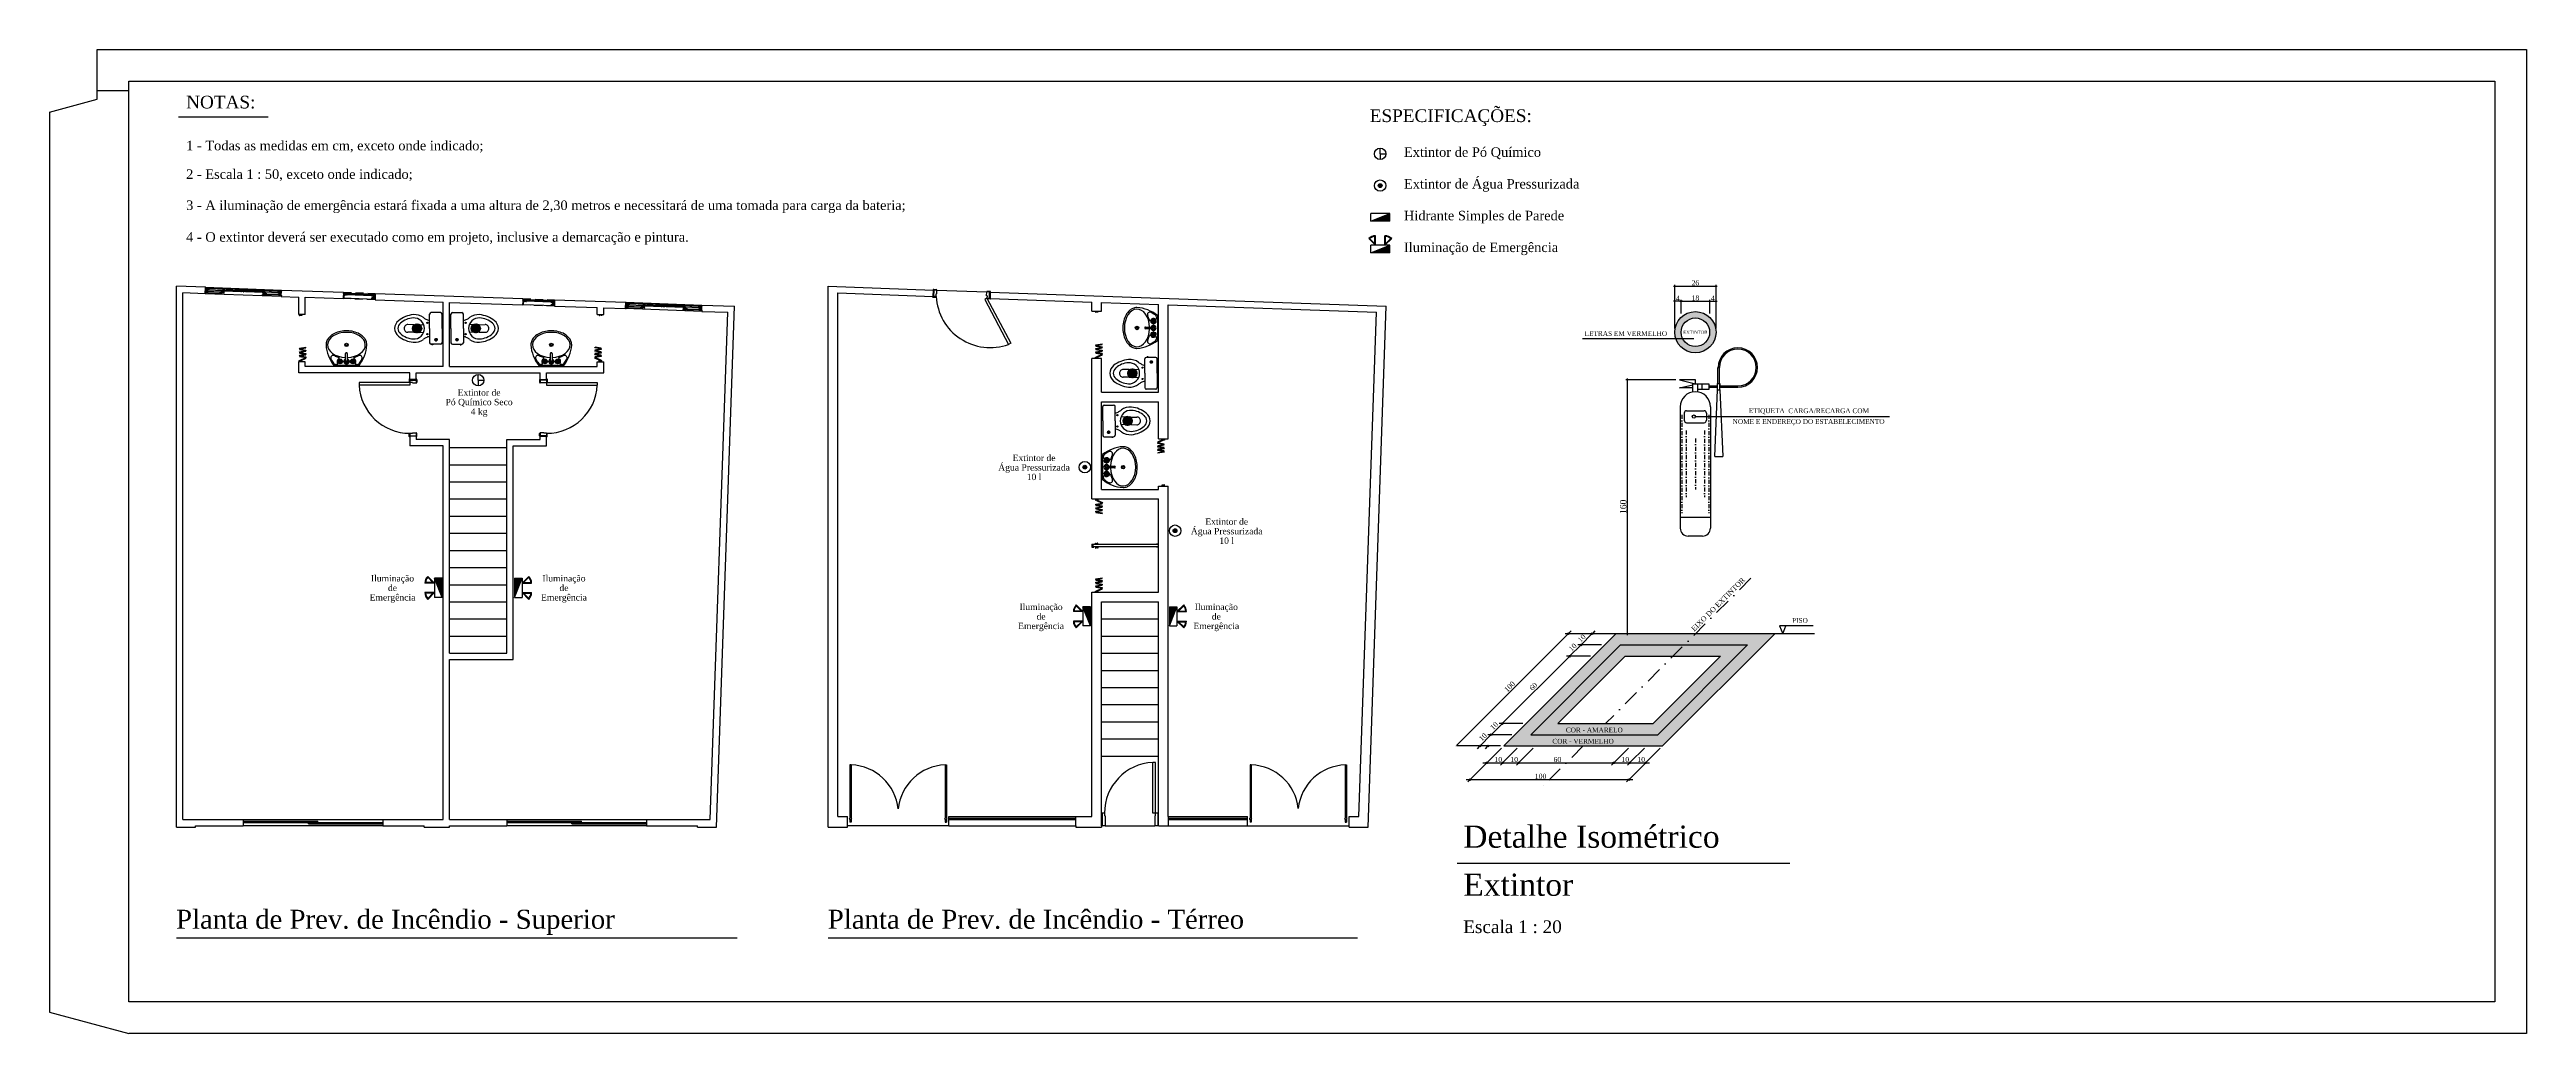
# Model space of a CAD drawing. Header units: millimetres. Extents: x 9200 to 13100, y 733 to 2283.
import ezdxf
from ezdxf.enums import TextEntityAlignment as Align

# ---------------------------------------------------------------- set-up
doc = ezdxf.new("R2010")
doc.units = ezdxf.units.MM
doc.linetypes.add('DASHDOTX2', pattern=[50.8, 25.4, -12.7, 0, -12.7])
doc.linetypes.add('DASHED', pattern=[19.05, 12.7, -6.35])
for name, color, linetype in [('001 - 0.350 Color', 1, 'Continuous'), ('002 - 0.350 Color', 2, 'Continuous'), ('003 - 0.250', 3, 'Continuous'), ('004 - 0.350', 4, 'Continuous'), ('005 - 0.350 Color', 5, 'Continuous'), ('006 - 0.500', 6, 'Continuous'), ('010 - 0.050', 10, 'Continuous'), ('014 - 1.000', 14, 'Continuous'), ('040 - 0.150', 40, 'Continuous')]:
    doc.layers.add(name, color=color, linetype=linetype)
doc.styles.add('style1', font='BOOKOS.TTF')
doc.styles.add('style2', font='BOOKOSBI.TTF')
doc.dimstyles.new('Copy of Externa 20', dxfattribs={"dimtxt": 10, "dimasz": 4, "dimexe": 2, "dimexo": 6, "dimgap": 0.8, "dimtad": 1, "dimdec": 1, "dimzin": 4, "dimtxsty": 'style1', "dimblk": 'DOTSMALL', "dimcen": 4, "dimdle": 2, "dimclrd": 256, "dimclre": 256, "dimclrt": 256, "dimadec": 4, "dimazin": 1, "dimtfac": 1, "dimtdec": 1, "dimtmove": 0, "dimatfit": 3, "dimldrblk": 'DOTSMALL', "dimfxl": 1, "dimlwd": -1, "dimlwe": -1, "dimarcsym": 0})

msp = doc.modelspace()

# ---------------------------------------------------------------- texts
at = {"layer": '001 - 0.350 Color', "ltscale": 0.25, "style": 'style1'}
msp.add_text('EXTINTOR', height=5, dxfattribs=at).set_placement((11791.15, 1837.61), align=Align.MIDDLE_CENTER)
at = {"layer": '010 - 0.050'}
for s, height, style, p in [('NOTAS:', 20, 'style2', (9414.82, 2184.12)), ('1 - Todas as medidas em cm, exceto onde indicado;', 15, 'style1', (9414.82, 2119.66)), ('2 - Escala 1 : 50, exceto onde indicado;', 15, 'style1', (9414.82, 2074.66)), ('3 - A iluminação de emergência estará fixada a uma altura de 2,30 metros e necessitará de uma tomada para carga da bateria;', 15, 'style1', (9414.82, 2025.66)), ('4 - O extintor deverá ser executado como em projeto, inclusive a demarcação e pintura.', 15, 'style1', (9414.82, 1975.66))]:
    msp.add_text(s, height=height, dxfattribs=dict(at, style=style)).set_placement(p, align=Align.BOTTOM_LEFT)
at = {"layer": '010 - 0.050', "ltscale": 0.25, "style": 'style1'}
for s, height, p in [('ESPECIFICAÇÕES:', 20, (11278.49, 2188.71)), ('Extintor de Pó Químico', 15, (11332.31, 2128.88)), ('Extintor de Água Pressurizada', 15, (11332.31, 2078.88)), ('Hidrante Simples de Parede', 15, (11332.31, 2028.88)), ('Iluminação de Emergência', 15, (11332.31, 1978.88))]:
    msp.add_text(s, height=height, dxfattribs=at).set_placement(p, align=Align.TOP_LEFT)
for s, height, p in [('LETRAS EM VERMELHO', 7.5, (11681.71, 1835.5)), ('Pó Químico Seco', 10, (9876.09, 1727.65)), ('Extintor de', 10, (9876.09, 1742.65)), ('4 kg', 10, (9876.09, 1712.65)), ('ETIQUETA  CARGA/RECARGA COM', 7.5, (11969.92, 1713.87)), ('NOME E ENDEREÇO DO ESTABELECIMENTO', 7.5, (11969.47, 1696.91)), ('Extintor de', 10, (10749.93, 1639.63)), ('Água Pressurizada', 10, (10749.93, 1624.63)), ('10 l', 10, (10749.93, 1609.63)), ('Água Pressurizada', 10, (11053.18, 1524.26)), ('Extintor de', 10, (11053.18, 1539.26)), ('10 l', 10, (11053.18, 1509.26)), ('Iluminação', 10, (9739.76, 1449.94)), ('Iluminação', 10, (10009.77, 1449.94)), ('Emergência', 10, (9739.76, 1419.94)), ('de', 10, (9739.76, 1434.94)), ('Emergência', 10, (10009.77, 1419.94)), ('de', 10, (10009.77, 1434.94)), ('Iluminação', 10, (10760.95, 1404.94)), ('Iluminação', 10, (11036.9, 1404.94)), ('Emergência', 10, (10760.95, 1374.94)), ('de', 10, (10760.95, 1389.94)), ('Emergência', 10, (11036.9, 1374.94)), ('de', 10, (11036.9, 1389.94)), ('10', 8, (11480.82, 1164.56)), ('10', 8, (11505.82, 1164.56)), ('100', 8, (11547.45, 1138.05)), ('60', 8, (11573.96, 1164.56)), ('10', 8, (11680.82, 1164.56)), ('10', 8, (11705.82, 1164.56))]:
    msp.add_text(s, height=height, dxfattribs=at).set_placement(p, align=Align.MIDDLE_CENTER)
for s, p in [('EIXO DO EXTINTOR', (11826.92, 1408.95)), ('10', (11598.03, 1341.34)), ('10', (11612.17, 1355.48)), ('100', (11498.66, 1279.47)), ('60', (11536.16, 1279.47)), ('10', (11474.29, 1217.6)), ('10', (11456.61, 1199.92))]:
    msp.add_text(s, height=8, rotation=45, dxfattribs=at).set_placement(p, align=Align.MIDDLE_CENTER)
for s, p in [('PISO', (11955.86, 1377.61)), ('COR - AMARELO', (11632.05, 1205.01)), ('COR - VERMELHO', (11614.38, 1187.33))]:
    msp.add_text(s, height=7.5, dxfattribs=at).set_placement(p, align=Align.BOTTOM_CENTER)
at = {"layer": '010 - 0.050', "style": 'style2'}
for s, height, p in [('Detalhe Isométrico', 35, (11425.69, 1025.51)), ('Extintor', 35, (11425.69, 949.79)), ('Planta de Prev. de Incêndio - Superior', 30, (9398.94, 897.91)), ('Planta de Prev. de Incêndio - Térreo', 30, (10425.13, 897.91)), ('Escala 1 : 20', 20, (11425.69, 891.1))]:
    msp.add_text(s, height=height, dxfattribs=at).set_placement(p)

# ---------------------------------------------------------------- blocks, each defined once
blk = doc.blocks.new('_DotSmall')
at = {"layer": '001 - 0.350 Color', "color": 0, "const_width": 0.5}
blk.add_lwpolyline([(-0.0625, 0, 1), (0.0625, 0, 1)], format="xyb", close=True, dxfattribs=at)
blk = doc.blocks.new('*D3')
at = {"layer": '010 - 0.050', "ltscale": 2.5}
for p, q in [((11760.2, 1762.6), (11681.6, 1762.6)), ((11683.6, 1764.6), (11683.6, 1360.6))]:
    blk.add_line(p, q, dxfattribs=at)
at = {"layer": 'Defpoints', "color": 0, "ltscale": 2.5}
for p in [(11766.2, 1762.6), (11683.6, 1362.6), (11766.2, 1362.6)]:
    blk.add_point(p, dxfattribs=at)
at = {"layer": '010 - 0.050', "ltscale": 2.5, "xscale": 4, "yscale": 4, "zscale": 4}
for p, rotation in [((11683.6, 1762.6), 90), ((11683.6, 1362.6), 270)]:
    blk.add_blockref('_DotSmall', p, dxfattribs=dict(at, rotation=rotation))
at = {"layer": '010 - 0.050', "ltscale": 2.5, "insert": (11677.6, 1562.6), "char_height": 10, "attachment_point": 5, "rotation": 90, "style": 'style1'}
blk.add_mtext('160', dxfattribs=at)
blk = doc.blocks.new('*D4')
at = {"layer": '010 - 0.050', "ltscale": 2.5}
for p, q in [((11758.7, 1843.6), (11758.7, 1912.3)), ((11823.7, 1843.6), (11823.7, 1912.3)), ((11756.7, 1910.3), (11825.7, 1910.3))]:
    blk.add_line(p, q, dxfattribs=at)
at = {"layer": 'Defpoints', "color": 0, "ltscale": 2.5}
for p in [(11823.7, 1910.3), (11758.7, 1837.6), (11823.7, 1837.6)]:
    blk.add_point(p, dxfattribs=at)
at = {"layer": '010 - 0.050', "ltscale": 2.5, "xscale": 4, "yscale": 4, "zscale": 4, "rotation": 180}
blk.add_blockref('_DotSmall', (11758.7, 1910.3), dxfattribs=at)
at = {"layer": '010 - 0.050', "ltscale": 2.5, "xscale": 4, "yscale": 4, "zscale": 4}
blk.add_blockref('_DotSmall', (11823.7, 1910.3), dxfattribs=at)
at = {"layer": '010 - 0.050', "ltscale": 2.5, "insert": (11791.2, 1915.3), "char_height": 8, "attachment_point": 5, "style": 'style1'}
blk.add_mtext('26', dxfattribs=at)
blk = doc.blocks.new('*D5')
at = {"layer": '010 - 0.050', "ltscale": 2.5}
for p, q in [((11770.7, 1886.5), (11756.7, 1886.5)), ((11758.7, 1843.6), (11758.7, 1888.5)), ((11768.7, 1867.1), (11768.7, 1888.5))]:
    blk.add_line(p, q, dxfattribs=at)
at = {"layer": 'Defpoints', "color": 0, "ltscale": 2.5}
for p in [(11758.7, 1886.5), (11758.7, 1837.6), (11768.7, 1861.1)]:
    blk.add_point(p, dxfattribs=at)
at = {"layer": '010 - 0.050', "ltscale": 2.5, "xscale": 4, "yscale": 4, "zscale": 4, "rotation": 180}
blk.add_blockref('_DotSmall', (11758.7, 1886.5), dxfattribs=at)
at = {"layer": '010 - 0.050', "ltscale": 2.5, "xscale": 4, "yscale": 4, "zscale": 4}
blk.add_blockref('_DotSmall', (11768.7, 1886.5), dxfattribs=at)
at = {"layer": '010 - 0.050', "ltscale": 2.5, "insert": (11763.7, 1891.3), "char_height": 8, "attachment_point": 5, "style": 'style1'}
blk.add_mtext('4', dxfattribs=at)
blk = doc.blocks.new('*D6')
at = {"layer": '010 - 0.050', "ltscale": 2.5}
for p, q in [((11811.7, 1886.5), (11825.7, 1886.5)), ((11813.7, 1867.1), (11813.7, 1888.5)), ((11823.7, 1843.6), (11823.7, 1888.5))]:
    blk.add_line(p, q, dxfattribs=at)
at = {"layer": 'Defpoints', "color": 0, "ltscale": 2.5}
for p in [(11823.7, 1886.5), (11813.7, 1861.1), (11823.7, 1837.6)]:
    blk.add_point(p, dxfattribs=at)
at = {"layer": '010 - 0.050', "ltscale": 2.5, "xscale": 4, "yscale": 4, "zscale": 4, "rotation": 180}
blk.add_blockref('_DotSmall', (11813.7, 1886.5), dxfattribs=at)
at = {"layer": '010 - 0.050', "ltscale": 2.5, "xscale": 4, "yscale": 4, "zscale": 4}
blk.add_blockref('_DotSmall', (11823.7, 1886.5), dxfattribs=at)
at = {"layer": '010 - 0.050', "ltscale": 2.5, "insert": (11818.7, 1891.3), "char_height": 8, "attachment_point": 5, "style": 'style1'}
blk.add_mtext('4', dxfattribs=at)
blk = doc.blocks.new('*D7')
at = {"layer": '010 - 0.050', "ltscale": 2.5}
for p, q in [((11766.7, 1886.5), (11815.7, 1886.5)), ((11768.7, 1867.1), (11768.7, 1888.5)), ((11813.7, 1867.1), (11813.7, 1888.5))]:
    blk.add_line(p, q, dxfattribs=at)
at = {"layer": 'Defpoints', "color": 0, "ltscale": 2.5}
for p in [(11813.7, 1886.5), (11768.7, 1861.1), (11813.7, 1861.1)]:
    blk.add_point(p, dxfattribs=at)
at = {"layer": '010 - 0.050', "ltscale": 2.5, "xscale": 4, "yscale": 4, "zscale": 4, "rotation": 180}
blk.add_blockref('_DotSmall', (11768.7, 1886.5), dxfattribs=at)
at = {"layer": '010 - 0.050', "ltscale": 2.5, "xscale": 4, "yscale": 4, "zscale": 4}
blk.add_blockref('_DotSmall', (11813.7, 1886.5), dxfattribs=at)
at = {"layer": '010 - 0.050', "ltscale": 2.5, "insert": (11791.2, 1891.5), "char_height": 8, "attachment_point": 5, "style": 'style1'}
blk.add_mtext('18', dxfattribs=at)

# ---------------------------------------------------------------- dimensions: what is measured, and where the dimension line sits
at = {"layer": '010 - 0.050', "ltscale": 0.25}
for base, p1, p2, text, picture, middle in [((11823.65, 1910.31), (11758.65, 1837.61), (11823.65, 1837.61), '26', '*D4', (11791.15, 1915.33)), ((11758.65, 1886.52), (11768.65, 1861.06), (11758.65, 1837.61), '4', '*D5', (11763.65, 1891.32)), ((11813.65, 1886.52), (11768.65, 1861.06), (11813.65, 1861.06), '18', '*D7', (11791.15, 1891.46)), ((11823.65, 1886.52), (11813.65, 1861.06), (11823.65, 1837.61), '4', '*D6', (11818.65, 1891.32))]:
    dim = msp.add_linear_dim(base=base, p1=p1, p2=p2, text=text, dimstyle='Copy of Externa 20', override={"dimtxt": 8}, dxfattribs=at)
    dim.commit()
    dim.dimension.update_dxf_attribs({"geometry": picture, "text_midpoint": middle})
dim = msp.add_linear_dim(base=(11683.55, 1362.61), p1=(11766.15, 1762.61), p2=(11766.15, 1362.61), angle=90, text='160', dimstyle='Copy of Externa 20', override={"dimtxt": 10, "dimse1": 0, "dimse2": 1}, dxfattribs=at)
dim.commit()
dim.dimension.update_dxf_attribs({"geometry": '*D3', "text_midpoint": (11677.57, 1562.61)})

# ---------------------------------------------------------------- hatches: boundary and pattern name
at = {"layer": '001 - 0.350 Color', "ltscale": 2.5}
for points in [[(11297.92, 2068.56, 1), (11291.92, 2068.56, 1)], [(10832.94, 1624.94, 1), (10826.94, 1624.94, 1)], [(10974.94, 1524.94, 1), (10968.94, 1524.94, 1)]]:
    msp.add_hatch(color=256, dxfattribs=at).paths.add_polyline_path(points)
h = msp.add_hatch(color=256, dxfattribs=at)
h.paths.add_polyline_path([(11916.15, 1362.61), (11666.15, 1362.61), (11595.41, 1291.87), (11620.41, 1291.87), (11673.47, 1344.93), (11873.47, 1344.93), (11820.41, 1291.87), (11845.41, 1291.87)])
h.paths.add_polyline_path([(11620.41, 1291.87), (11595.41, 1291.87), (11489.38, 1185.83), (11739.38, 1185.83), (11845.41, 1291.87), (11820.41, 1291.87), (11732.05, 1203.51), (11532.05, 1203.51)])
h.paths.add_polyline_path([(11561.35, 1187.8), (11667.4, 1187.8), (11667.4, 1199.44), (11561.35, 1199.44)], flags=24)
at = {"layer": '002 - 0.350 Color', "ltscale": 2.5}
msp.add_hatch(color=256, dxfattribs=at).paths.add_polyline_path([(11758.65, 1837.61, 0.0817371), (11760.37, 1827.19), (11771.21, 1827.19, -0.1208993), (11768.65, 1837.61, -1), (11813.65, 1837.61, -0.7842816), (11771.21, 1827.19), (11760.37, 1827.19, 0.8488781), (11823.65, 1837.61, 1)])
h = msp.add_hatch(color=256, dxfattribs=at)
h.paths.add_polyline_path([(11873.47, 1344.93), (11673.47, 1344.93), (11620.41, 1291.87), (11645.41, 1291.87), (11680.8, 1327.25), (11830.8, 1327.25), (11795.41, 1291.87), (11820.41, 1291.87)])
h.paths.add_polyline_path([(11645.41, 1291.87), (11620.41, 1291.87), (11532.05, 1203.51), (11732.05, 1203.51), (11820.41, 1291.87), (11795.41, 1291.87), (11724.73, 1221.18), (11574.73, 1221.18)])
h.paths.add_polyline_path([(11583.76, 1205.48), (11680.35, 1205.48), (11680.35, 1217.12), (11583.76, 1217.12)], flags=24)
at = {"layer": '005 - 0.350 Color', "ltscale": 0.25}
for points in [[(11279.92, 2012.56), (11309.92, 2012.56), (11309.92, 2024.56)], [(11279.92, 1962.56), (11309.92, 1962.56), (11309.92, 1974.56)], [(9817.75, 1419.94), (9817.75, 1449.94), (9805.75, 1449.94)], [(9931.75, 1419.94), (9931.75, 1449.94), (9943.75, 1449.94)], [(10838.94, 1374.94), (10838.94, 1404.94), (10826.94, 1404.94)], [(10962.94, 1374.94), (10962.94, 1404.94), (10974.94, 1404.94)]]:
    msp.add_hatch(color=256, dxfattribs=at).paths.add_polyline_path(points)
at = {"layer": '010 - 0.050', "ltscale": 2.5}
h = msp.add_hatch(color=256, dxfattribs=at)
h.paths.add_polyline_path([(11589.9, 1362.61, 1), (11592.4, 1362.61, 1)])
h.paths.add_polyline_path([(11627.4, 1362.61, 1), (11629.9, 1362.61, 1)])
h.paths.add_polyline_path([(11609.72, 1344.93, 1), (11612.22, 1344.93, 1)])
h.paths.add_polyline_path([(11592.05, 1327.25, 1), (11594.55, 1327.25, 1)])
h = msp.add_hatch(color=256, dxfattribs=at)
h.paths.add_polyline_path([(11435.09, 1132.8, 1), (11437.59, 1132.8, 1)])
h.paths.add_polyline_path([(11461.61, 1159.31, 1), (11464.11, 1159.31, 1)])
h.paths.add_polyline_path([(11486.61, 1159.31, 1), (11489.11, 1159.31, 1)])
h.paths.add_polyline_path([(11511.61, 1159.31, 1), (11514.11, 1159.31, 1)])
h.paths.add_polyline_path([(11450.63, 1185.83, 1), (11453.13, 1185.83, 1)])
h.paths.add_polyline_path([(11468.3, 1203.51, 1), (11470.8, 1203.51, 1)])
h.paths.add_polyline_path([(11488.48, 1221.18, 1), (11485.98, 1221.18, 1)])
h.paths.add_polyline_path([(11413.13, 1185.83, 1), (11415.63, 1185.83, 1)])
h = msp.add_hatch(color=256, dxfattribs=at)
h.paths.add_polyline_path([(11661.61, 1159.31, 1), (11664.11, 1159.31, 1)])
h.paths.add_polyline_path([(11686.61, 1159.31, 1), (11689.11, 1159.31, 1)])
h.paths.add_polyline_path([(11711.61, 1159.31, 1), (11714.11, 1159.31, 1)])
h.paths.add_polyline_path([(11685.09, 1132.8, 1), (11687.59, 1132.8, 1)])

# ---------------------------------------------------------------- linework, layer by layer
at = {"layer": '001 - 0.350 Color', "ltscale": 0.25}
for p, q in [((11294.92, 2118.56), (11294.92, 2127.56)), ((11294.92, 2118.56), (11294.92, 2109.56)), ((11294.92, 2118.56), (11303.92, 2118.56)), ((9874.75, 1761.94), (9874.75, 1770.94)), ((9874.75, 1761.94), (9874.75, 1752.94)), ((9874.75, 1761.94), (9883.75, 1761.94)), ((11666.15, 1362.61), (11489.38, 1185.83)), ((11673.47, 1344.93), (11532.05, 1203.51)), ((11673.47, 1344.93), (11873.47, 1344.93)), ((11873.47, 1344.93), (11732.05, 1203.51)), ((11916.15, 1362.61), (11739.38, 1185.83)), ((11489.38, 1185.83), (11739.38, 1185.83)), ((11532.05, 1203.51), (11732.05, 1203.51))]:
    msp.add_line(p, q, dxfattribs=at)
for centre, radius in [((11294.92, 2118.56), 9), ((11294.92, 2068.56), 9), ((11294.92, 2068.56), 3), ((9874.75, 1761.94), 9), ((10829.94, 1624.94), 9), ((10829.94, 1624.94), 3), ((10971.94, 1524.94), 9), ((10971.94, 1524.94), 3)]:
    msp.add_circle(centre, radius, dxfattribs=at)
at = {"layer": '002 - 0.350 Color', "ltscale": 0.25}
for p, q in [((11680.8, 1327.25), (11574.73, 1221.18)), ((11680.8, 1327.25), (11830.8, 1327.25)), ((11830.8, 1327.25), (11724.73, 1221.18)), ((11574.73, 1221.18), (11724.73, 1221.18))]:
    msp.add_line(p, q, dxfattribs=at)
for radius in [32.5, 22.5]:
    msp.add_circle((11791.15, 1837.61), radius, dxfattribs=at)
at = {"layer": '003 - 0.250', "linetype": 'DASHDOTX2'}
for p, q in [((11878.56, 1450.02), (11649.73, 1221.18)), ((11614.38, 1185.83), (11543.66, 1115.12))]:
    msp.add_line(p, q, dxfattribs=at)
at = {"layer": '004 - 0.350', "ltscale": 0.25}
for p, q in [((11976.51, 1375.11), (11923.65, 1375.11)), ((11923.65, 1375.11), (11928.65, 1362.61)), ((11928.65, 1362.61), (11933.65, 1375.11)), ((11978.65, 1362.61), (11629.9, 1362.61))]:
    msp.add_line(p, q, dxfattribs=at)
at = {"layer": '005 - 0.350 Color', "ltscale": 0.25}
for p, q in [((11279.92, 2012.56), (11309.92, 2024.56)), ((11309.92, 2024.56), (11279.92, 2024.56)), ((11279.92, 2012.56), (11279.92, 2024.56)), ((11309.92, 2012.56), (11279.92, 2012.56)), ((11309.92, 2012.56), (11309.92, 2024.56)), ((11279.92, 1962.56), (11279.92, 1974.56)), ((11309.92, 1974.56), (11279.92, 1974.56)), ((11279.92, 1962.56), (11309.92, 1974.56)), ((11309.92, 1962.56), (11279.92, 1962.56)), ((11309.92, 1962.56), (11309.92, 1974.56)), ((9817.75, 1449.94), (9805.75, 1449.94)), ((9805.75, 1449.94), (9805.75, 1419.94)), ((9817.75, 1419.94), (9805.75, 1449.94)), ((9817.75, 1449.94), (9817.75, 1419.94)), ((9931.75, 1449.94), (9931.75, 1419.94)), ((9931.75, 1419.94), (9943.75, 1449.94)), ((9931.75, 1449.94), (9943.75, 1449.94)), ((9943.75, 1449.94), (9943.75, 1419.94)), ((9817.75, 1419.94), (9805.75, 1419.94)), ((9931.75, 1419.94), (9943.75, 1419.94)), ((10838.94, 1374.94), (10826.94, 1404.94)), ((10838.94, 1404.94), (10826.94, 1404.94)), ((10826.94, 1404.94), (10826.94, 1374.94)), ((10838.94, 1404.94), (10838.94, 1374.94)), ((10962.94, 1404.94), (10974.94, 1404.94)), ((10962.94, 1404.94), (10962.94, 1374.94)), ((10962.94, 1374.94), (10974.94, 1404.94)), ((10974.94, 1404.94), (10974.94, 1374.94)), ((10838.94, 1374.94), (10826.94, 1374.94)), ((10962.94, 1374.94), (10974.94, 1374.94))]:
    msp.add_line(p, q, dxfattribs=at)
at = {"layer": '005 - 0.350 Color', "ltscale": 2.5}
for p, q in [((11287.42, 1974.56), (11287.42, 1989.56)), ((11302.42, 1974.56), (11302.42, 1989.56)), ((11287.42, 1974.56), (11276.81, 1985.17)), ((11286.42, 1976.98), (11278.25, 1985.14)), ((11286.42, 1976.98), (11286.42, 1988.53)), ((11302.42, 1974.56), (11313.03, 1985.17)), ((11303.42, 1976.98), (11303.42, 1988.53)), ((11303.42, 1976.98), (11311.59, 1985.14)), ((9803.34, 1443.44), (9791.78, 1443.44)), ((9805.75, 1442.44), (9795.14, 1453.05)), ((9803.34, 1443.44), (9795.17, 1451.61)), ((9943.75, 1442.44), (9954.36, 1453.05)), ((9946.16, 1443.44), (9954.33, 1451.61)), ((9946.16, 1443.44), (9957.71, 1443.44)), ((9805.75, 1442.44), (9790.75, 1442.44)), ((9805.75, 1427.44), (9790.75, 1427.44)), ((9803.34, 1426.44), (9791.78, 1426.44)), ((9805.75, 1427.44), (9795.14, 1416.84)), ((9803.34, 1426.44), (9795.17, 1418.28)), ((9943.75, 1442.44), (9958.75, 1442.44)), ((9943.75, 1427.44), (9958.75, 1427.44)), ((9943.75, 1427.44), (9954.36, 1416.84)), ((9946.16, 1426.44), (9957.71, 1426.44)), ((9946.16, 1426.44), (9954.33, 1418.28)), ((10826.94, 1397.44), (10816.33, 1408.05)), ((10824.53, 1398.44), (10816.36, 1406.61)), ((10974.94, 1397.44), (10985.55, 1408.05)), ((10977.35, 1398.44), (10985.52, 1406.61)), ((10826.94, 1397.44), (10811.94, 1397.44)), ((10826.94, 1382.44), (10811.94, 1382.44)), ((10824.53, 1398.44), (10812.98, 1398.44)), ((10824.53, 1381.44), (10812.98, 1381.44)), ((10826.94, 1382.44), (10816.33, 1371.84)), ((10824.53, 1381.44), (10816.36, 1373.28)), ((10974.94, 1397.44), (10989.94, 1397.44)), ((10974.94, 1382.44), (10989.94, 1382.44)), ((10974.94, 1382.44), (10985.55, 1371.84)), ((10977.35, 1398.44), (10988.9, 1398.44)), ((10977.35, 1381.44), (10988.9, 1381.44)), ((10977.35, 1381.44), (10985.52, 1373.28))]:
    msp.add_line(p, q, dxfattribs=at)
for centre, radius, start, end in [((11287.42, 1974.56), 15, 90, 135), ((11302.42, 1974.56), 15, 45, 90), ((11287.42, 1974.56), 14, 94.09604, 130.90396), ((11302.42, 1974.56), 14, 49.09604, 85.90396), ((9805.75, 1442.44), 15, 135, 180), ((9805.75, 1442.44), 14, 139.09604, 175.90396), ((9943.75, 1442.44), 14, 4.09604, 40.90396), ((9943.75, 1442.44), 15, 0, 45), ((9805.75, 1427.44), 15, 180, 225), ((9805.75, 1427.44), 14, 184.09604, 220.90396), ((9943.75, 1427.44), 14, 319.09604, 355.90396), ((9943.75, 1427.44), 15, 315, 0), ((10826.94, 1397.44), 15, 135, 180), ((10826.94, 1397.44), 14, 139.09604, 175.90396), ((10974.94, 1397.44), 14, 4.09604, 40.90396), ((10974.94, 1397.44), 15, 0, 45), ((10826.94, 1382.44), 15, 180, 225), ((10826.94, 1382.44), 14, 184.09604, 220.90396), ((10974.94, 1382.44), 14, 319.09604, 355.90396), ((10974.94, 1382.44), 15, 315, 0)]:
    msp.add_arc(centre, radius, start, end, dxfattribs=at)
at = {"layer": '006 - 0.500'}
for p, q in [((9402.79, 2177.12), (9543.79, 2177.12)), ((11939.73, 1000.54), (11415.91, 1000.54)), ((10282.49, 882.94), (9399.75, 882.94)), ((11259.44, 882.94), (10425.94, 882.94))]:
    msp.add_line(p, q, dxfattribs=at)
at = {"layer": '006 - 0.500', "ltscale": 0.25}
for p, q in [((11766.15, 1762.61), (11791.15, 1756.36)), ((11791.15, 1762.61), (11766.15, 1762.61)), ((11787.4, 1743.56), (11787.4, 1756.36)), ((11787.4, 1756.36), (11794.9, 1756.36)), ((11791.15, 1756.36), (11791.15, 1762.61)), ((11794.9, 1743.56), (11794.9, 1756.36)), ((11794.9, 1756.36), (11812.4, 1756.36)), ((11801.15, 1756.36), (11801.15, 1747.61)), ((11812.4, 1756.36), (11812.4, 1747.61)), ((11766.15, 1749.96), (11787.4, 1754.69)), ((11787.4, 1749.96), (11766.15, 1749.96)), ((11767.4, 1720.11), (11767.4, 1528.86)), ((11812.4, 1747.61), (11794.9, 1747.61)), ((11814.9, 1720.11), (11814.9, 1528.86)), ((11767.4, 1546.36), (11814.9, 1546.36))]:
    msp.add_line(p, q, dxfattribs=at)
at = {"layer": '006 - 0.500', "ltscale": 2.5}
msp.add_line((11802.4, 1516.36), (11779.9, 1516.36), dxfattribs=at)
at = {"layer": '006 - 0.500', "ltscale": 0.25}
for centre, radius, start, end in [((11791.15, 1720.11), 23.75, 0, 180), ((11802.4, 1528.86), 12.5, 270, 0)]:
    msp.add_arc(centre, radius, start, end, dxfattribs=at)
at = {"layer": '006 - 0.500', "ltscale": 2.5}
msp.add_arc((11779.9, 1528.86), 12.5, 180, 270, dxfattribs=at)
at = {"layer": '010 - 0.050'}
for p, q in [((9564.7, 1894.06), (9444.77, 1898.33)), ((9445.13, 1908.33), (9565.05, 1904.05)), ((9445.77, 1905.7), (9447.87, 1905.63)), ((9447.97, 1906.91), (9445.82, 1906.99)), ((9445.82, 1906.99), (9447.97, 1906.91)), ((9449.43, 1899.95), (9467.6, 1899.31)), ((9449.62, 1904.81), (9472.45, 1904)), ((9449.62, 1904.23), (9472.43, 1903.42)), ((9450.77, 1906.81), (9559.31, 1902.94)), ((9474.7, 1902.78), (9502.13, 1901.8)), ((9474.76, 1904.48), (9502.19, 1903.5)), ((9538.22, 1901.07), (9560.28, 1900.29)), ((9538.24, 1901.65), (9560.32, 1900.87)), ((9560.16, 1896), (9541.99, 1896.65)), ((9562.11, 1902.84), (9564.27, 1902.77)), ((9564.22, 1901.48), (9562.12, 1901.55)), ((10226.71, 1870.44), (10106.79, 1874.72)), ((10107.15, 1884.71), (10227.07, 1880.43)), ((10107.79, 1882.09), (10109.89, 1882.01)), ((10107.84, 1883.38), (10109.99, 1883.3)), ((10109.99, 1883.3), (10107.84, 1883.38)), ((10111.45, 1876.34), (10129.62, 1875.69)), ((10111.64, 1881.2), (10134.47, 1880.39)), ((10111.64, 1880.62), (10134.45, 1879.81)), ((10112.79, 1883.2), (10221.33, 1879.33)), ((10136.71, 1879.16), (10164.15, 1878.19)), ((10136.78, 1880.86), (10164.21, 1879.89)), ((10200.24, 1877.46), (10222.29, 1876.67)), ((10200.26, 1878.04), (10222.33, 1877.25)), ((10222.18, 1872.39), (10204.01, 1873.04)), ((10224.13, 1879.23), (10226.28, 1879.15)), ((10226.24, 1877.86), (10224.14, 1877.94)), ((10590.78, 1893.06), (10594.77, 1892.92)), ((10595.81, 1893.88), (10591.01, 1894.05)), ((10596.87, 1903.85), (10591.37, 1904.04)), ((10591.9, 1905.03), (10595.9, 1904.88)), ((10592.01, 1894.01), (10592.37, 1904.01)), ((10595.81, 1893.88), (10595.95, 1897.88)), ((10596.65, 1897.85), (10595.95, 1897.88)), ((10596.65, 1897.85), (10596.87, 1903.85)), ((10672.23, 1889.15), (10709.73, 1818.49)), ((10675.2, 1895.05), (10675.42, 1901.05)), ((10675.9, 1895.03), (10675.2, 1895.05)), ((10680.91, 1900.85), (10675.42, 1901.05)), ((10675.42, 1901.05), (10675.42, 1901.05)), ((10675.76, 1891.03), (10713.26, 1820.36)), ((10675.76, 1891.03), (10675.76, 1891.03)), ((10680.45, 1901.87), (10676.45, 1902.01)), ((10680.72, 1889.85), (10676.72, 1889.99)), ((10679.56, 1890.89), (10679.91, 1900.89)), ((9773.22, 1849.5), (9764.07, 1849.67)), ((9773.22, 1837.6), (9764.07, 1837.44)), ((9771.43, 1843.66), (9772.64, 1842.45)), ((9771.44, 1843.25), (9778.88, 1850.69)), ((9771.45, 1844.1), (9778.02, 1850.67)), ((9771.46, 1842.97), (9779.16, 1850.67)), ((9771.53, 1844.71), (9772.07, 1844.16)), ((9771.61, 1841.98), (9780.14, 1850.52)), ((9771.7, 1845.48), (9776.64, 1850.43)), ((9771.79, 1842.17), (9773.21, 1840.75)), ((9771.86, 1841.1), (9781.02, 1850.26)), ((9772.05, 1846.46), (9773.21, 1845.29)), ((9772.21, 1840.31), (9781.81, 1849.92)), ((9772.36, 1845.01), (9773.78, 1843.59)), ((9772.36, 1840.46), (9773.78, 1839.04)), ((9772.44, 1847.2), (9772.64, 1847)), ((9772.63, 1839.6), (9782.53, 1849.5)), ((9772.72, 1847.64), (9774.49, 1849.41)), ((9772.93, 1847.85), (9774.35, 1846.43)), ((9772.93, 1843.3), (9774.35, 1841.88)), ((9773.12, 1838.95), (9783.18, 1849.01)), ((9773.22, 1848.98), (9788.63, 1849.99)), ((9773.22, 1849.5), (9778.09, 1849.83)), ((9773.22, 1848.98), (9773.22, 1843.55)), ((9773.22, 1838.13), (9773.22, 1843.55)), ((9773.22, 1838.13), (9788.69, 1837.11)), ((9773.22, 1837.6), (9778.09, 1837.28)), ((9773.42, 1848.49), (9773.78, 1848.13)), ((9773.5, 1846.14), (9774.92, 1844.72)), ((9773.5, 1841.6), (9774.92, 1840.18)), ((9773.67, 1838.36), (9783.76, 1848.46)), ((9774.06, 1848.99), (9775.48, 1847.57)), ((9774.06, 1844.44), (9775.48, 1843.02)), ((9774.06, 1839.89), (9775.48, 1838.47)), ((9774.28, 1837.84), (9784.28, 1847.84)), ((9774.63, 1847.28), (9776.05, 1845.86)), ((9774.63, 1842.74), (9776.05, 1841.31)), ((9774.63, 1838.19), (9775.89, 1836.93)), ((9774.66, 1849.53), (9774.92, 1849.27)), ((9774.97, 1837.39), (9784.74, 1847.16)), ((9775.2, 1845.58), (9776.62, 1844.16)), ((9775.2, 1841.03), (9776.62, 1839.61)), ((9775.38, 1849.94), (9776.62, 1848.7)), ((9775.72, 1837), (9785.12, 1846.41)), ((9775.72, 1837), (9785.12, 1846.41)), ((9775.77, 1848.42), (9777.19, 1847)), ((9775.77, 1843.87), (9777.19, 1842.45)), ((9775.77, 1839.33), (9777.19, 1837.91)), ((9776.34, 1846.71), (9777.76, 1845.29)), ((9776.34, 1842.17), (9777.76, 1840.75)), ((9776.34, 1837.62), (9777.46, 1836.5)), ((9776.55, 1836.7), (9785.43, 1845.57)), ((9776.9, 1849.55), (9778.33, 1848.13)), ((9776.9, 1845.01), (9778.33, 1843.59)), ((9776.9, 1840.46), (9778.33, 1839.04)), ((9777.06, 1850.53), (9777.76, 1849.84)), ((9777.47, 1847.85), (9778.89, 1846.43)), ((9777.47, 1843.3), (9778.89, 1841.88)), ((9777.47, 1838.76), (9778.89, 1837.34)), ((9777.48, 1836.49), (9785.63, 1844.65)), ((9778.04, 1846.14), (9779.46, 1844.72)), ((9778.04, 1841.6), (9779.46, 1840.18)), ((9778.04, 1837.05), (9778.68, 1836.41)), ((9778.06, 1850.68), (9779.46, 1849.27)), ((9778.53, 1836.41), (9785.72, 1843.59)), ((9778.61, 1848.99), (9780.03, 1847.57)), ((9778.61, 1844.44), (9780.03, 1843.02)), ((9778.61, 1839.89), (9780.03, 1838.47)), ((9779.18, 1847.28), (9780.6, 1845.86)), ((9779.18, 1842.74), (9780.6, 1841.31)), ((9779.18, 1838.19), (9780.6, 1836.77)), ((9779.75, 1850.12), (9781.17, 1848.7)), ((9779.75, 1845.58), (9781.17, 1844.16)), ((9779.75, 1841.03), (9781.17, 1839.61)), ((9779.75, 1841.03), (9782.91, 1837.87)), ((9779.77, 1836.51), (9785.62, 1842.36)), ((9780.31, 1848.42), (9781.73, 1847)), ((9780.31, 1843.87), (9781.73, 1842.45)), ((9780.31, 1839.33), (9781.73, 1837.91)), ((9780.88, 1846.71), (9782.3, 1845.29)), ((9780.88, 1842.17), (9782.3, 1840.75)), ((9780.88, 1837.62), (9781.48, 1837.03)), ((9781.05, 1850.25), (9785.28, 1846.02)), ((9781.38, 1836.98), (9785.14, 1840.75)), ((9781.45, 1849.55), (9782.87, 1848.13)), ((9781.45, 1845.01), (9782.87, 1843.59)), ((9781.45, 1840.46), (9782.87, 1839.04)), ((9782.02, 1847.85), (9783.44, 1846.43)), ((9782.02, 1843.3), (9783.44, 1841.88)), ((9782.02, 1838.76), (9782.91, 1837.87)), ((9782.59, 1846.14), (9784.01, 1844.72)), ((9782.59, 1841.6), (9784.01, 1840.18)), ((9783.16, 1848.99), (9784.24, 1847.9)), ((9783.16, 1844.44), (9784.58, 1843.02)), ((9783.16, 1839.89), (9784.07, 1838.98)), ((9783.72, 1847.28), (9785.14, 1845.86)), ((9783.72, 1842.74), (9785.14, 1841.31)), ((9784.29, 1845.58), (9785.69, 1844.18)), ((9784.29, 1841.03), (9784.96, 1840.36)), ((9784.86, 1843.87), (9785.7, 1843.03)), ((9785.43, 1842.17), (9785.56, 1842.04)), ((9798.11, 1843.55), (9798.11, 1866.17)), ((9798.11, 1843.55), (9798.11, 1820.93)), ((9815.37, 1868.55), (9800.49, 1868.55)), ((9817.75, 1843.55), (9817.75, 1866.17)), ((9817.75, 1843.55), (9817.75, 1820.93)), ((9831.75, 1843.55), (9831.75, 1866.17)), ((9831.75, 1843.55), (9831.75, 1820.93)), ((9834.13, 1868.55), (9849.01, 1868.55)), ((9851.39, 1843.55), (9851.39, 1866.17)), ((9851.39, 1843.55), (9851.39, 1820.93)), ((9876.28, 1838.13), (9860.81, 1837.11)), ((9876.28, 1848.98), (9860.87, 1849.99)), ((9870.97, 1836.41), (9863.78, 1843.59)), ((9864.64, 1843.87), (9863.8, 1843.03)), ((9865.21, 1845.58), (9863.81, 1844.18)), ((9872.02, 1836.49), (9863.87, 1844.65)), ((9869.73, 1836.51), (9863.88, 1842.36)), ((9864.07, 1842.17), (9863.94, 1842.04)), ((9872.95, 1836.7), (9864.07, 1845.57)), ((9868.45, 1850.25), (9864.22, 1846.02)), ((9865.78, 1847.28), (9864.35, 1845.86)), ((9865.78, 1842.74), (9864.35, 1841.31)), ((9868.12, 1836.98), (9864.35, 1840.75)), ((9873.78, 1837), (9864.38, 1846.41)), ((9873.78, 1837), (9864.38, 1846.41)), ((9865.21, 1841.03), (9864.53, 1840.36)), ((9874.53, 1837.39), (9864.76, 1847.16)), ((9866.34, 1844.44), (9864.92, 1843.02)), ((9875.21, 1837.84), (9865.21, 1847.84)), ((9866.34, 1848.99), (9865.25, 1847.9)), ((9866.34, 1839.89), (9865.43, 1838.98)), ((9866.91, 1846.14), (9865.49, 1844.72)), ((9866.91, 1841.6), (9865.49, 1840.18)), ((9875.83, 1838.36), (9865.73, 1848.46)), ((9867.48, 1847.85), (9866.06, 1846.43)), ((9867.48, 1843.3), (9866.06, 1841.88)), ((9876.38, 1838.95), (9866.32, 1849.01)), ((9869.75, 1841.03), (9866.59, 1837.87)), ((9867.48, 1838.76), (9866.59, 1837.87)), ((9868.05, 1849.55), (9866.63, 1848.13)), ((9868.05, 1845.01), (9866.63, 1843.59)), ((9868.05, 1840.46), (9866.63, 1839.04)), ((9876.87, 1839.6), (9866.97, 1849.5)), ((9868.62, 1846.71), (9867.2, 1845.29)), ((9868.62, 1842.17), (9867.2, 1840.75)), ((9877.29, 1840.31), (9867.68, 1849.92)), ((9869.18, 1848.42), (9867.76, 1847)), ((9869.18, 1843.87), (9867.76, 1842.45)), ((9869.18, 1839.33), (9867.76, 1837.91)), ((9868.62, 1837.62), (9868.02, 1837.03)), ((9869.75, 1850.12), (9868.33, 1848.7)), ((9869.75, 1845.58), (9868.33, 1844.16)), ((9869.75, 1841.03), (9868.33, 1839.61)), ((9877.63, 1841.1), (9868.48, 1850.26)), ((9870.32, 1847.28), (9868.9, 1845.86)), ((9870.32, 1842.74), (9868.9, 1841.31)), ((9870.32, 1838.19), (9868.9, 1836.77)), ((9877.89, 1841.98), (9869.35, 1850.52)), ((9870.89, 1848.99), (9869.47, 1847.57)), ((9870.89, 1844.44), (9869.47, 1843.02)), ((9870.89, 1839.89), (9869.47, 1838.47)), ((9871.44, 1850.68), (9870.04, 1849.27)), ((9871.46, 1846.14), (9870.04, 1844.72)), ((9871.46, 1841.6), (9870.04, 1840.18)), ((9878.04, 1842.97), (9870.34, 1850.67)), ((9872.03, 1847.85), (9870.6, 1846.43)), ((9872.03, 1843.3), (9870.6, 1841.88)), ((9872.03, 1838.76), (9870.6, 1837.34)), ((9878.06, 1843.25), (9870.62, 1850.69)), ((9871.46, 1837.05), (9870.81, 1836.41)), ((9872.59, 1849.55), (9871.17, 1848.13)), ((9872.59, 1845.01), (9871.17, 1843.59)), ((9872.59, 1840.46), (9871.17, 1839.04)), ((9876.28, 1849.5), (9871.41, 1849.83)), ((9876.28, 1837.6), (9871.41, 1837.28)), ((9878.05, 1844.1), (9871.47, 1850.67)), ((9872.44, 1850.53), (9871.74, 1849.84)), ((9873.16, 1846.71), (9871.74, 1845.29)), ((9873.16, 1842.17), (9871.74, 1840.75)), ((9873.16, 1837.62), (9872.04, 1836.5)), ((9873.73, 1848.42), (9872.31, 1847)), ((9873.73, 1843.87), (9872.31, 1842.45)), ((9873.73, 1839.33), (9872.31, 1837.91)), ((9877.8, 1845.48), (9872.86, 1850.43)), ((9874.12, 1849.94), (9872.88, 1848.7)), ((9874.3, 1845.58), (9872.88, 1844.16)), ((9874.3, 1841.03), (9872.88, 1839.61)), ((9874.87, 1847.28), (9873.45, 1845.86)), ((9874.87, 1842.74), (9873.45, 1841.31)), ((9874.87, 1838.19), (9873.61, 1836.93)), ((9875.43, 1848.99), (9874.01, 1847.57)), ((9875.43, 1844.44), (9874.01, 1843.02)), ((9875.43, 1839.89), (9874.01, 1838.47)), ((9874.84, 1849.53), (9874.58, 1849.27)), ((9876, 1846.14), (9874.58, 1844.72)), ((9876, 1841.6), (9874.58, 1840.18)), ((9876.78, 1847.64), (9875.01, 1849.41)), ((9876.57, 1847.85), (9875.15, 1846.43)), ((9876.57, 1843.3), (9875.15, 1841.88)), ((9876.08, 1848.49), (9875.72, 1848.13)), ((9877.14, 1845.01), (9875.72, 1843.59)), ((9877.14, 1840.46), (9875.72, 1839.04)), ((9876.28, 1849.5), (9885.42, 1849.67)), ((9876.28, 1848.98), (9876.28, 1843.55)), ((9876.28, 1838.13), (9876.28, 1843.55)), ((9876.28, 1837.6), (9885.42, 1837.44)), ((9877.45, 1846.46), (9876.29, 1845.29)), ((9877.71, 1842.17), (9876.29, 1840.75)), ((9877.06, 1847.2), (9876.86, 1847)), ((9878.07, 1843.66), (9876.86, 1842.45)), ((9877.97, 1844.71), (9877.42, 1844.16)), ((10925.56, 1845.72), (10935.56, 1845.72)), ((10935.56, 1842.97), (10925.56, 1842.97)), ((10936.62, 1854.66), (10935.87, 1854.66)), ((10936.61, 1853.97), (10935.87, 1853.97)), ((10936.62, 1834.72), (10935.87, 1834.72)), ((10936.61, 1834.04), (10935.87, 1834.04)), ((10937.59, 1855.64), (10937.59, 1856.38)), ((10937.59, 1853), (10937.59, 1852.26)), ((10937.59, 1835.71), (10937.59, 1836.44)), ((10937.59, 1833.06), (10937.59, 1832.32)), ((10938.28, 1855.64), (10938.28, 1856.38)), ((10938.28, 1852.99), (10938.28, 1852.26)), ((10938.28, 1835.7), (10938.28, 1836.44)), ((10938.28, 1833.06), (10938.28, 1832.32)), ((10939.25, 1853.97), (10940, 1853.97)), ((10939.25, 1834.04), (10940, 1834.04)), ((10939.26, 1854.66), (10940, 1854.66)), ((10939.26, 1834.72), (10940, 1834.72)), ((10942.64, 1861.41), (10942.64, 1859.09)), ((10944.12, 1864.15), (10944.12, 1824.55)), ((9665.88, 1794.01), (9665.88, 1804.01)), ((9668.63, 1804.01), (9668.63, 1794.01)), ((9815.37, 1818.55), (9800.49, 1818.55)), ((9801.7, 1818.55), (9801.7, 1817.98)), ((9803.3, 1817.98), (9801.7, 1817.98)), ((9803.06, 1817.74), (9801.93, 1817.74)), ((9803.3, 1818.55), (9803.3, 1817.98)), ((9806.43, 1825.72), (9808.31, 1827.6)), ((9806.43, 1825.72), (9808.36, 1823.79)), ((9806.44, 1825.52), (9808.52, 1827.59)), ((9806.44, 1825.92), (9808.56, 1823.8)), ((9806.44, 1825.5), (9808.14, 1823.8)), ((9806.45, 1825.94), (9808.09, 1827.58)), ((9806.47, 1825.33), (9808.7, 1827.56)), ((9806.48, 1826.1), (9808.74, 1823.83)), ((9806.49, 1825.25), (9807.89, 1823.84)), ((9806.5, 1826.21), (9807.82, 1827.53)), ((9806.51, 1825.16), (9808.87, 1827.52)), ((9806.52, 1826.27), (9808.91, 1823.88)), ((9806.56, 1825.01), (9809.03, 1827.47)), ((9806.58, 1826.42), (9809.06, 1823.93)), ((9806.59, 1824.93), (9807.57, 1823.95)), ((9806.63, 1824.86), (9809.17, 1827.41)), ((9806.64, 1826.55), (9807.48, 1827.39)), ((9806.64, 1826.56), (9809.21, 1824)), ((9806.7, 1824.72), (9809.31, 1827.33)), ((9806.72, 1826.7), (9809.34, 1824.08)), ((9806.78, 1824.59), (9809.44, 1827.25)), ((9806.8, 1826.82), (9809.47, 1824.16)), ((9806.87, 1824.48), (9809.56, 1827.16)), ((9806.9, 1826.94), (9809.58, 1824.25)), ((9806.97, 1824.36), (9809.67, 1827.06)), ((9807, 1827.05), (9809.69, 1824.36)), ((9807.08, 1824.26), (9809.77, 1826.95)), ((9807.11, 1827.15), (9809.79, 1824.47)), ((9807.2, 1824.17), (9809.86, 1826.83)), ((9807.23, 1827.24), (9809.88, 1824.58)), ((9807.32, 1824.08), (9809.95, 1826.71)), ((9807.35, 1827.33), (9809.97, 1824.71)), ((9807.46, 1824.01), (9810.03, 1826.58)), ((9807.49, 1827.4), (9810.04, 1824.85)), ((9807.6, 1823.94), (9810.09, 1826.43)), ((9807.63, 1827.47), (9810.11, 1824.99)), ((9807.75, 1823.88), (9810.15, 1826.28)), ((9807.79, 1827.52), (9810.16, 1825.15)), ((9807.92, 1823.84), (9810.19, 1826.11)), ((9807.96, 1827.56), (9810.2, 1825.32)), ((9808.1, 1823.81), (9810.23, 1825.93)), ((9808.14, 1827.59), (9810.23, 1825.5)), ((9808.29, 1823.79), (9810.24, 1825.74)), ((9808.34, 1827.6), (9810.24, 1825.7)), ((9808.51, 1823.8), (9810.23, 1825.52)), ((9808.57, 1827.59), (9810.23, 1825.92)), ((9808.76, 1823.84), (9810.19, 1825.27)), ((9808.83, 1827.54), (9810.18, 1826.19)), ((9809.07, 1823.94), (9810.09, 1824.96)), ((9809.16, 1827.41), (9810.05, 1826.52)), ((9815.37, 1818.55), (9815.37, 1818.55)), ((9815.37, 1818.55), (9815.37, 1818.55)), ((9834.13, 1818.55), (9849.01, 1818.55)), ((9834.13, 1818.55), (9834.13, 1818.55)), ((9834.13, 1818.55), (9834.13, 1818.55)), ((9841.16, 1827.6), (9839.26, 1825.7)), ((9841.21, 1823.79), (9839.26, 1825.74)), ((9840.93, 1827.59), (9839.27, 1825.92)), ((9841.36, 1827.59), (9839.27, 1825.5)), ((9841.4, 1823.81), (9839.27, 1825.93)), ((9840.99, 1823.8), (9839.27, 1825.52)), ((9841.54, 1827.56), (9839.29, 1825.32)), ((9841.58, 1823.84), (9839.3, 1826.11)), ((9840.74, 1823.84), (9839.31, 1825.27)), ((9840.67, 1827.54), (9839.32, 1826.19)), ((9841.71, 1827.52), (9839.34, 1825.15)), ((9841.75, 1823.88), (9839.35, 1826.28)), ((9841.86, 1827.47), (9839.39, 1824.99)), ((9840.43, 1823.94), (9839.4, 1824.96)), ((9841.9, 1823.94), (9839.41, 1826.43)), ((9840.34, 1827.41), (9839.44, 1826.52)), ((9842.01, 1827.4), (9839.46, 1824.85)), ((9842.04, 1824.01), (9839.47, 1826.58)), ((9842.15, 1827.33), (9839.53, 1824.71)), ((9842.18, 1824.08), (9839.55, 1826.71)), ((9842.27, 1827.24), (9839.61, 1824.58)), ((9842.3, 1824.17), (9839.64, 1826.83)), ((9842.39, 1827.15), (9839.71, 1824.47)), ((9842.42, 1824.26), (9839.73, 1826.95)), ((9842.5, 1827.05), (9839.81, 1824.36)), ((9842.53, 1824.36), (9839.83, 1827.06)), ((9842.6, 1826.94), (9839.92, 1824.25)), ((9842.63, 1824.48), (9839.94, 1827.16)), ((9842.7, 1826.82), (9840.03, 1824.16)), ((9842.72, 1824.59), (9840.06, 1827.25)), ((9842.78, 1826.7), (9840.16, 1824.08)), ((9842.8, 1824.72), (9840.19, 1827.33)), ((9842.86, 1826.56), (9840.29, 1824)), ((9842.87, 1824.86), (9840.33, 1827.41)), ((9842.92, 1826.42), (9840.44, 1823.93)), ((9842.94, 1825.01), (9840.47, 1827.47)), ((9842.98, 1826.27), (9840.59, 1823.88)), ((9842.99, 1825.16), (9840.63, 1827.52)), ((9843.02, 1826.1), (9840.76, 1823.83)), ((9843.03, 1825.33), (9840.8, 1827.56)), ((9843.05, 1825.92), (9840.94, 1823.8)), ((9843.06, 1825.52), (9840.98, 1827.59)), ((9843.07, 1825.72), (9841.14, 1823.79)), ((9843.07, 1825.72), (9841.19, 1827.6)), ((9843.06, 1825.5), (9841.36, 1823.8)), ((9843.05, 1825.94), (9841.41, 1827.58)), ((9843.01, 1825.25), (9841.61, 1823.84)), ((9843, 1826.21), (9841.68, 1827.53)), ((9842.91, 1824.93), (9841.93, 1823.95)), ((9842.86, 1826.55), (9842.02, 1827.39)), ((9846.2, 1818.55), (9846.2, 1817.98)), ((9846.2, 1817.98), (9847.8, 1817.98)), ((9846.44, 1817.74), (9847.56, 1817.74)), ((9847.8, 1818.55), (9847.8, 1817.98)), ((9988.38, 1794.01), (9988.38, 1804.01)), ((9991.13, 1804.01), (9991.13, 1794.01)), ((10713.26, 1820.36), (10709.73, 1818.49)), ((10924.3, 1772.94), (10924.3, 1795.56)), ((10941.56, 1797.94), (10926.68, 1797.94)), ((10927.89, 1797.94), (10927.89, 1798.52)), ((10929.49, 1798.52), (10927.89, 1798.52)), ((10929.25, 1798.76), (10928.12, 1798.76)), ((10929.49, 1797.94), (10929.49, 1798.52)), ((10941.56, 1797.94), (10941.56, 1797.94)), ((10941.56, 1797.94), (10941.56, 1797.94)), ((10942.64, 1829.61), (10942.64, 1827.29)), ((10943.94, 1772.94), (10943.94, 1795.56)), ((9687.05, 1785.44), (9647.45, 1785.44)), ((9652.51, 1786.93), (9650.19, 1786.93)), ((9655.97, 1791.98), (9655.22, 1791.98)), ((9655.96, 1791.29), (9655.22, 1791.29)), ((9656.94, 1792.96), (9656.94, 1793.69)), ((9656.94, 1790.32), (9656.94, 1789.57)), ((9657.63, 1792.95), (9657.63, 1793.69)), ((9657.63, 1790.31), (9657.63, 1789.57)), ((9658.6, 1791.29), (9659.34, 1791.29)), ((9658.61, 1791.98), (9659.34, 1791.98)), ((9675.9, 1791.98), (9675.16, 1791.98)), ((9675.89, 1791.29), (9675.16, 1791.29)), ((9676.88, 1792.96), (9676.88, 1793.69)), ((9676.88, 1790.32), (9676.88, 1789.57)), ((9677.56, 1792.95), (9677.56, 1793.69)), ((9677.56, 1790.31), (9677.56, 1789.57)), ((9678.54, 1791.29), (9679.28, 1791.29)), ((9678.55, 1791.98), (9679.28, 1791.98)), ((9684.31, 1786.93), (9681.99, 1786.93)), ((9767.25, 1758.44), (9687.25, 1758.44)), ((9687.25, 1758.44), (9687.25, 1754.44)), ((9766.25, 1763.44), (9766.25, 1759.44)), ((9767.25, 1762.24), (9777.25, 1762.24)), ((9767.25, 1758.44), (9767.25, 1758.44)), ((9771.25, 1758.44), (9771.25, 1757.74)), ((9771.25, 1757.74), (9777.25, 1757.74)), ((9777.25, 1763.24), (9777.25, 1757.74)), ((9777.25, 1757.74), (9777.25, 1757.74)), ((9778.25, 1762.74), (9778.25, 1758.74)), ((10009.55, 1785.44), (9969.95, 1785.44)), ((9971.25, 1762.74), (9971.25, 1758.74)), ((9972.25, 1763.24), (9972.25, 1757.74)), ((9982.25, 1762.24), (9972.25, 1762.24)), ((9978.25, 1757.74), (9972.25, 1757.74)), ((9972.25, 1757.74), (9972.25, 1757.74)), ((9975.01, 1786.93), (9972.69, 1786.93)), ((9978.47, 1791.98), (9977.72, 1791.98)), ((9978.46, 1791.29), (9977.72, 1791.29)), ((9978.25, 1758.44), (9978.25, 1757.74)), ((9979.44, 1792.96), (9979.44, 1793.69)), ((9979.44, 1790.32), (9979.44, 1789.57)), ((9980.13, 1792.95), (9980.13, 1793.69)), ((9980.13, 1790.31), (9980.13, 1789.57)), ((9981.1, 1791.29), (9981.84, 1791.29)), ((9981.11, 1791.98), (9981.84, 1791.98)), ((9982.25, 1758.44), (9982.25, 1758.44)), ((9982.25, 1758.44), (10062.25, 1758.44)), ((9983.25, 1763.44), (9983.25, 1759.44)), ((9998.4, 1791.98), (9997.66, 1791.98)), ((9998.39, 1791.29), (9997.66, 1791.29)), ((9999.38, 1792.96), (9999.38, 1793.69)), ((9999.38, 1790.32), (9999.38, 1789.57)), ((10000.06, 1792.95), (10000.06, 1793.69)), ((10000.06, 1790.31), (10000.06, 1789.57)), ((10001.04, 1791.29), (10001.78, 1791.29)), ((10001.05, 1791.98), (10001.78, 1791.98)), ((10006.81, 1786.93), (10004.49, 1786.93)), ((10062.25, 1758.44), (10062.25, 1754.44)), ((10899.41, 1778.9), (10890.27, 1779.06)), ((10899.41, 1766.99), (10890.27, 1766.83)), ((10897.62, 1772.83), (10898.83, 1774.05)), ((10897.63, 1773.25), (10905.07, 1765.81)), ((10897.64, 1772.39), (10904.21, 1765.82)), ((10897.65, 1773.53), (10905.35, 1765.83)), ((10897.72, 1771.79), (10898.27, 1772.34)), ((10897.8, 1774.51), (10906.33, 1765.98)), ((10897.89, 1771.01), (10902.83, 1766.07)), ((10897.98, 1774.33), (10899.4, 1775.75)), ((10898.05, 1775.39), (10907.21, 1766.23)), ((10898.24, 1770.04), (10899.4, 1771.2)), ((10898.4, 1776.18), (10908, 1766.58)), ((10898.55, 1776.03), (10899.97, 1777.45)), ((10898.55, 1771.49), (10899.97, 1772.91)), ((10898.63, 1769.29), (10898.83, 1769.5)), ((10898.82, 1776.9), (10908.72, 1767)), ((10898.91, 1768.86), (10900.68, 1767.09)), ((10899.12, 1773.19), (10900.54, 1774.61)), ((10899.12, 1768.65), (10900.54, 1770.07)), ((10899.31, 1777.55), (10909.37, 1767.49)), ((10899.41, 1778.37), (10914.88, 1779.39)), ((10899.41, 1778.9), (10904.28, 1779.22)), ((10899.41, 1778.37), (10899.41, 1772.94)), ((10899.41, 1767.52), (10899.41, 1772.94)), ((10899.41, 1767.52), (10914.82, 1766.5)), ((10899.41, 1766.99), (10904.28, 1766.67)), ((10899.61, 1768), (10899.97, 1768.36)), ((10899.69, 1774.9), (10901.11, 1776.32)), ((10899.69, 1770.35), (10901.11, 1771.77)), ((10899.86, 1778.14), (10909.96, 1768.04)), ((10900.25, 1776.6), (10901.67, 1778.02)), ((10900.25, 1772.06), (10901.67, 1773.48)), ((10900.25, 1767.51), (10901.67, 1768.93)), ((10900.47, 1778.66), (10910.48, 1768.65)), ((10900.82, 1778.31), (10902.08, 1779.56)), ((10900.82, 1773.76), (10902.24, 1775.18)), ((10900.82, 1769.22), (10902.24, 1770.64)), ((10900.85, 1766.97), (10901.11, 1767.23)), ((10901.16, 1779.11), (10910.93, 1769.34)), ((10901.39, 1775.47), (10902.81, 1776.89)), ((10901.39, 1770.92), (10902.81, 1772.34)), ((10901.57, 1766.56), (10902.81, 1767.79)), ((10901.91, 1779.49), (10911.31, 1770.09)), ((10901.91, 1779.49), (10911.31, 1770.09)), ((10901.96, 1777.17), (10903.38, 1778.59)), ((10901.96, 1772.62), (10903.38, 1774.05)), ((10901.96, 1768.08), (10903.38, 1769.5)), ((10902.53, 1778.88), (10903.65, 1780)), ((10902.53, 1774.33), (10903.95, 1775.75)), ((10902.53, 1769.78), (10903.95, 1771.2)), ((10902.74, 1779.8), (10911.62, 1770.92)), ((10903.1, 1776.03), (10904.52, 1777.45)), ((10903.1, 1771.49), (10904.52, 1772.91)), ((10903.1, 1766.94), (10904.52, 1768.36)), ((10903.25, 1765.96), (10903.95, 1766.66)), ((10903.66, 1777.74), (10905.08, 1779.16)), ((10903.66, 1773.19), (10905.08, 1774.61)), ((10903.66, 1768.65), (10905.08, 1770.07)), ((10903.67, 1780), (10911.82, 1771.85)), ((10904.23, 1779.44), (10904.88, 1780.09)), ((10904.23, 1774.9), (10905.65, 1776.32)), ((10904.23, 1770.35), (10905.65, 1771.77)), ((10904.25, 1765.82), (10905.65, 1767.23)), ((10904.72, 1780.09), (10911.91, 1772.9)), ((10904.8, 1776.6), (10906.22, 1778.02)), ((10904.8, 1772.06), (10906.22, 1773.48)), ((10904.8, 1767.51), (10906.22, 1768.93)), ((10905.37, 1778.31), (10906.79, 1779.73)), ((10905.37, 1773.76), (10906.79, 1775.18)), ((10905.37, 1769.22), (10906.79, 1770.64)), ((10905.94, 1775.47), (10909.1, 1778.63)), ((10905.94, 1775.47), (10907.36, 1776.89)), ((10905.94, 1770.92), (10907.36, 1772.34)), ((10905.94, 1766.37), (10907.36, 1767.79)), ((10905.96, 1779.99), (10911.81, 1774.14)), ((10906.5, 1777.17), (10907.93, 1778.59)), ((10906.5, 1772.62), (10907.93, 1774.05)), ((10906.5, 1768.08), (10907.93, 1769.5)), ((10907.07, 1778.88), (10907.67, 1779.47)), ((10907.07, 1774.33), (10908.49, 1775.75)), ((10907.07, 1769.78), (10908.49, 1771.2)), ((10907.24, 1766.24), (10911.47, 1770.47)), ((10907.57, 1779.51), (10911.33, 1775.75)), ((10907.64, 1776.03), (10909.06, 1777.45)), ((10907.64, 1771.49), (10909.06, 1772.91)), ((10907.64, 1766.94), (10909.06, 1768.36)), ((10908.21, 1777.74), (10909.1, 1778.63)), ((10908.21, 1773.19), (10909.63, 1774.61)), ((10908.21, 1768.65), (10909.63, 1770.07)), ((10908.78, 1774.9), (10910.2, 1776.32)), ((10908.78, 1770.35), (10910.2, 1771.77)), ((10909.35, 1776.6), (10910.26, 1777.51)), ((10909.35, 1772.06), (10910.77, 1773.48)), ((10909.35, 1767.51), (10910.43, 1768.6)), ((10909.91, 1773.76), (10911.33, 1775.18)), ((10909.91, 1769.22), (10911.33, 1770.64)), ((10910.48, 1775.47), (10911.15, 1776.14)), ((10910.48, 1770.92), (10911.88, 1772.32)), ((10911.05, 1772.62), (10911.89, 1773.46)), ((10911.62, 1774.33), (10911.75, 1774.46)), ((10924.3, 1772.94), (10924.3, 1750.33)), ((10932.62, 1790.78), (10934.55, 1792.71)), ((10932.62, 1790.78), (10934.5, 1788.9)), ((10932.63, 1791), (10934.33, 1792.7)), ((10932.63, 1790.98), (10934.71, 1788.91)), ((10932.64, 1790.58), (10934.75, 1792.69)), ((10932.64, 1790.55), (10934.28, 1788.91)), ((10932.66, 1791.16), (10934.89, 1788.93)), ((10932.67, 1790.4), (10934.93, 1792.66)), ((10932.68, 1791.25), (10934.08, 1792.65)), ((10932.69, 1790.29), (10934.01, 1788.97)), ((10932.7, 1791.33), (10935.06, 1788.97)), ((10932.71, 1790.23), (10935.1, 1792.62)), ((10932.75, 1791.49), (10935.22, 1789.03)), ((10932.77, 1790.08), (10935.25, 1792.56)), ((10932.78, 1791.57), (10933.76, 1792.55)), ((10932.82, 1791.64), (10935.36, 1789.09)), ((10932.83, 1789.93), (10935.4, 1792.5)), ((10932.83, 1789.94), (10933.67, 1789.1)), ((10932.89, 1791.77), (10935.5, 1789.16)), ((10932.91, 1789.8), (10935.53, 1792.42)), ((10932.97, 1791.9), (10935.63, 1789.25)), ((10932.99, 1789.67), (10935.66, 1792.34)), ((10933.06, 1792.02), (10935.75, 1789.34)), ((10933.09, 1789.56), (10935.77, 1792.24)), ((10933.16, 1792.13), (10935.86, 1789.44)), ((10933.19, 1789.45), (10935.88, 1792.14)), ((10933.27, 1792.23), (10935.96, 1789.55)), ((10933.3, 1789.35), (10935.98, 1792.03)), ((10933.39, 1792.33), (10936.05, 1789.66)), ((10933.42, 1789.25), (10936.07, 1791.91)), ((10933.51, 1792.41), (10936.14, 1789.79)), ((10933.54, 1789.17), (10936.16, 1791.79)), ((10933.65, 1792.49), (10936.22, 1789.92)), ((10933.68, 1789.1), (10936.23, 1791.65)), ((10933.79, 1792.56), (10936.28, 1790.06)), ((10933.82, 1789.03), (10936.3, 1791.5)), ((10933.94, 1792.62), (10936.34, 1790.22)), ((10933.98, 1788.98), (10936.35, 1791.35)), ((10934.11, 1792.66), (10936.39, 1790.38)), ((10934.15, 1788.94), (10936.39, 1791.18)), ((10934.29, 1792.69), (10936.42, 1790.56)), ((10934.33, 1788.91), (10936.42, 1791)), ((10934.48, 1792.71), (10936.43, 1790.76)), ((10934.53, 1788.9), (10936.43, 1790.8)), ((10934.7, 1792.7), (10936.42, 1790.98)), ((10934.76, 1788.91), (10936.42, 1790.57)), ((10934.95, 1792.66), (10936.38, 1791.23)), ((10935.02, 1788.96), (10936.37, 1790.31)), ((10935.26, 1792.56), (10936.28, 1791.54)), ((10935.35, 1789.08), (10936.24, 1789.98)), ((10943.94, 1772.94), (10943.94, 1750.33)), ((9767.25, 1754.44), (9687.25, 1754.44)), ((9982.25, 1754.44), (10062.25, 1754.44)), ((10857.94, 1697.94), (10857.94, 1720.56)), ((10860.32, 1722.94), (10875.2, 1722.94)), ((10877.58, 1697.94), (10877.58, 1720.56)), ((10941.56, 1747.94), (10926.68, 1747.94)), ((9766.25, 1673.44), (9766.25, 1677.44)), ((9767.25, 1678.44), (9767.25, 1673.64)), ((9767.25, 1678.44), (9771.25, 1678.44)), ((9771.25, 1679.14), (9777.25, 1679.14)), ((9771.25, 1679.14), (9771.25, 1678.44)), ((9777.25, 1679.14), (9777.25, 1673.64)), ((9778.25, 1674.14), (9778.25, 1678.14)), ((9971.25, 1674.14), (9971.25, 1678.14)), ((9978.25, 1679.14), (9972.25, 1679.14)), ((9972.25, 1679.14), (9972.25, 1673.64)), ((9978.25, 1679.14), (9978.25, 1678.44)), ((9982.25, 1678.44), (9978.25, 1678.44)), ((9982.25, 1678.44), (9982.25, 1673.64)), ((9983.25, 1673.44), (9983.25, 1677.44)), ((10857.94, 1697.94), (10857.94, 1675.33)), ((10867.35, 1681.99), (10865.45, 1680.09)), ((10867.4, 1678.18), (10865.45, 1680.13)), ((10867.12, 1681.98), (10865.46, 1680.32)), ((10867.55, 1681.98), (10865.46, 1679.89)), ((10867.59, 1678.2), (10865.46, 1680.33)), ((10867.18, 1678.19), (10865.46, 1679.91)), ((10867.73, 1681.95), (10865.49, 1679.71)), ((10867.77, 1678.23), (10865.49, 1680.51)), ((10866.93, 1678.23), (10865.5, 1679.66)), ((10866.86, 1681.93), (10865.51, 1680.58)), ((10867.9, 1681.91), (10865.53, 1679.54)), ((10867.94, 1678.27), (10865.54, 1680.67)), ((10868.05, 1681.86), (10865.58, 1679.39)), ((10866.62, 1678.33), (10865.59, 1679.35)), ((10868.09, 1678.33), (10865.6, 1680.83)), ((10866.53, 1681.8), (10865.64, 1680.91)), ((10868.2, 1681.79), (10865.65, 1679.24)), ((10868.23, 1678.4), (10865.66, 1680.97)), ((10868.34, 1681.72), (10865.72, 1679.1)), ((10868.37, 1678.48), (10865.74, 1681.1)), ((10868.46, 1681.64), (10865.81, 1678.98)), ((10868.49, 1678.56), (10865.83, 1681.23)), ((10868.58, 1681.54), (10865.9, 1678.86)), ((10868.61, 1678.66), (10865.92, 1681.34)), ((10868.69, 1681.44), (10866, 1678.75)), ((10868.72, 1678.76), (10866.02, 1681.45)), ((10868.79, 1681.33), (10866.11, 1678.65)), ((10868.82, 1678.87), (10866.13, 1681.55)), ((10868.89, 1681.22), (10866.22, 1678.55)), ((10868.91, 1678.99), (10866.25, 1681.64)), ((10868.97, 1681.09), (10866.35, 1678.47)), ((10868.99, 1679.12), (10866.38, 1681.73)), ((10869.05, 1680.96), (10866.48, 1678.39)), ((10869.06, 1679.25), (10866.52, 1681.8)), ((10869.11, 1680.81), (10866.63, 1678.33)), ((10869.13, 1679.4), (10866.66, 1681.86)), ((10869.17, 1680.66), (10866.78, 1678.27)), ((10869.18, 1679.56), (10866.82, 1681.92)), ((10869.21, 1680.49), (10866.95, 1678.23)), ((10869.22, 1679.72), (10866.99, 1681.96)), ((10869.24, 1680.31), (10867.13, 1678.2)), ((10869.25, 1679.91), (10867.17, 1681.98)), ((10869.26, 1680.11), (10867.33, 1678.18)), ((10869.26, 1680.11), (10867.38, 1681.99)), ((10869.25, 1679.89), (10867.55, 1678.19)), ((10869.24, 1680.34), (10867.6, 1681.98)), ((10869.2, 1679.64), (10867.8, 1678.24)), ((10869.19, 1680.6), (10867.87, 1681.92)), ((10869.1, 1679.32), (10868.12, 1678.34)), ((10869.05, 1680.95), (10868.21, 1681.79)), ((10877.58, 1697.94), (10877.58, 1675.33)), ((10902.47, 1692.52), (10887, 1691.5)), ((10902.47, 1703.37), (10887.06, 1704.39)), ((10897.16, 1690.8), (10889.97, 1697.99)), ((10890.83, 1698.26), (10889.99, 1697.43)), ((10891.4, 1699.97), (10890, 1698.57)), ((10898.21, 1690.89), (10890.06, 1699.04)), ((10895.92, 1690.9), (10890.07, 1696.75)), ((10890.26, 1696.56), (10890.13, 1696.43)), ((10899.14, 1691.09), (10890.26, 1699.97)), ((10894.64, 1704.65), (10890.41, 1700.42)), ((10891.97, 1701.67), (10890.55, 1700.25)), ((10891.97, 1697.13), (10890.55, 1695.71)), ((10894.31, 1691.38), (10890.55, 1695.14)), ((10899.97, 1691.4), (10890.57, 1700.8)), ((10899.97, 1691.4), (10890.57, 1700.8)), ((10891.4, 1695.42), (10890.73, 1694.75)), ((10900.72, 1691.78), (10890.95, 1701.55)), ((10892.53, 1698.83), (10891.11, 1697.41)), ((10901.41, 1692.23), (10891.4, 1702.24)), ((10892.53, 1703.38), (10891.45, 1702.29)), ((10892.53, 1694.29), (10891.62, 1693.38)), ((10893.1, 1700.54), (10891.68, 1699.12)), ((10893.1, 1695.99), (10891.68, 1694.57)), ((10902.02, 1692.75), (10891.92, 1702.85)), ((10893.67, 1702.24), (10892.25, 1700.82)), ((10893.67, 1697.7), (10892.25, 1696.28)), ((10902.57, 1693.34), (10892.51, 1703.4)), ((10895.94, 1695.42), (10892.78, 1692.26)), ((10893.67, 1693.15), (10892.78, 1692.26)), ((10894.24, 1703.95), (10892.82, 1702.53)), ((10894.24, 1699.4), (10892.82, 1697.98)), ((10894.24, 1694.86), (10892.82, 1693.44)), ((10903.06, 1693.99), (10893.16, 1703.89)), ((10894.81, 1701.11), (10893.39, 1699.69)), ((10894.81, 1696.56), (10893.39, 1695.14)), ((10903.48, 1694.71), (10893.87, 1704.31)), ((10895.38, 1702.81), (10893.95, 1701.39)), ((10895.38, 1698.26), (10893.95, 1696.84)), ((10895.38, 1693.72), (10893.95, 1692.3)), ((10894.81, 1692.01), (10894.21, 1691.42)), ((10895.94, 1704.52), (10894.52, 1703.09)), ((10895.94, 1699.97), (10894.52, 1698.55)), ((10895.94, 1695.42), (10894.52, 1694)), ((10903.82, 1695.5), (10894.67, 1704.66)), ((10896.51, 1701.67), (10895.09, 1700.25)), ((10896.51, 1697.13), (10895.09, 1695.71)), ((10896.51, 1692.58), (10895.09, 1691.16)), ((10904.08, 1696.38), (10895.55, 1704.91)), ((10897.08, 1703.38), (10895.66, 1701.96)), ((10897.08, 1698.83), (10895.66, 1697.41)), ((10897.08, 1694.29), (10895.66, 1692.87)), ((10897.63, 1705.07), (10896.23, 1703.66)), ((10897.65, 1700.54), (10896.23, 1699.12)), ((10897.65, 1695.99), (10896.23, 1694.57)), ((10904.23, 1697.36), (10896.53, 1705.06)), ((10898.22, 1702.24), (10896.8, 1700.82)), ((10898.22, 1697.7), (10896.8, 1696.28)), ((10898.22, 1693.15), (10896.8, 1691.73)), ((10904.25, 1697.64), (10896.81, 1705.08)), ((10897.65, 1691.45), (10897, 1690.8)), ((10898.78, 1703.95), (10897.36, 1702.53)), ((10898.78, 1699.4), (10897.36, 1697.98)), ((10898.78, 1694.86), (10897.36, 1693.44)), ((10902.47, 1703.9), (10897.6, 1704.22)), ((10902.47, 1691.99), (10897.6, 1691.67)), ((10904.24, 1698.5), (10897.66, 1705.07)), ((10898.63, 1704.93), (10897.93, 1704.23)), ((10899.35, 1701.11), (10897.93, 1699.69)), ((10899.35, 1696.56), (10897.93, 1695.14)), ((10899.35, 1692.01), (10898.23, 1690.89)), ((10899.92, 1702.81), (10898.5, 1701.39)), ((10899.92, 1698.26), (10898.5, 1696.84)), ((10899.92, 1693.72), (10898.5, 1692.3)), ((10903.99, 1699.88), (10899.05, 1704.82)), ((10900.31, 1704.33), (10899.07, 1703.09)), ((10900.49, 1699.97), (10899.07, 1698.55)), ((10900.49, 1695.42), (10899.07, 1694)), ((10901.06, 1701.67), (10899.64, 1700.25)), ((10901.06, 1697.13), (10899.64, 1695.71)), ((10901.06, 1692.58), (10899.8, 1691.33)), ((10901.63, 1703.38), (10900.2, 1701.96)), ((10901.63, 1698.83), (10900.2, 1697.41)), ((10901.63, 1694.29), (10900.2, 1692.87)), ((10901.03, 1703.92), (10900.77, 1703.66)), ((10902.19, 1700.54), (10900.77, 1699.12)), ((10902.19, 1695.99), (10900.77, 1694.57)), ((10902.97, 1702.03), (10901.2, 1703.8)), ((10902.76, 1702.24), (10901.34, 1700.82)), ((10902.76, 1697.7), (10901.34, 1696.28)), ((10902.27, 1702.89), (10901.91, 1702.53)), ((10903.33, 1699.4), (10901.91, 1697.98)), ((10903.33, 1694.86), (10901.91, 1693.44)), ((10902.47, 1703.9), (10911.61, 1704.06)), ((10902.47, 1703.37), (10902.47, 1697.94)), ((10902.47, 1692.52), (10902.47, 1697.94)), ((10902.47, 1691.99), (10911.61, 1691.83)), ((10903.64, 1700.85), (10902.48, 1699.69)), ((10903.9, 1696.56), (10902.48, 1695.14)), ((10903.25, 1701.6), (10903.05, 1701.39)), ((10904.26, 1698.05), (10903.05, 1696.84)), ((10904.16, 1699.1), (10903.61, 1698.55)), ((9767.25, 1674.64), (9777.25, 1674.64)), ((9982.25, 1674.64), (9972.25, 1674.64)), ((10857.94, 1605.33), (10857.94, 1644.93)), ((10859.42, 1639.87), (10859.42, 1642.19)), ((10860.32, 1672.94), (10875.2, 1672.94)), ((10860.32, 1672.94), (10860.32, 1672.94)), ((10860.32, 1672.94), (10860.32, 1672.94)), ((10872.39, 1672.94), (10872.39, 1672.37)), ((10872.39, 1672.37), (10873.99, 1672.37)), ((10872.63, 1672.13), (10873.75, 1672.13)), ((10873.99, 1672.94), (10873.99, 1672.37)), ((10859.42, 1608.07), (10859.42, 1610.38)), ((10862.81, 1635.44), (10862.06, 1635.44)), ((10862.8, 1634.75), (10862.06, 1634.75)), ((10862.81, 1615.5), (10862.06, 1615.5)), ((10862.8, 1614.82), (10862.06, 1614.82)), ((10863.78, 1636.42), (10863.78, 1637.16)), ((10863.78, 1633.78), (10863.78, 1633.03)), ((10863.78, 1616.48), (10863.78, 1617.22)), ((10863.78, 1613.84), (10863.78, 1613.1)), ((10864.47, 1636.41), (10864.47, 1637.16)), ((10864.47, 1633.77), (10864.47, 1633.03)), ((10864.47, 1616.48), (10864.47, 1617.22)), ((10864.47, 1613.83), (10864.47, 1613.1)), ((10865.44, 1634.75), (10866.19, 1634.75)), ((10865.44, 1614.82), (10866.19, 1614.82)), ((10865.45, 1635.44), (10866.19, 1635.44)), ((10865.45, 1615.5), (10866.19, 1615.5)), ((10866.5, 1626.5), (10876.5, 1626.5)), ((10876.5, 1623.75), (10866.5, 1623.75)), ((10940.94, 1159.94), (10936.94, 1159.94)), ((10936.94, 1079.94), (10936.94, 1159.94)), ((10940.94, 1079.94), (10940.94, 1159.94)), ((10860.94, 1079.94), (10856.14, 1079.94)), ((10861.64, 1059.94), (10856.14, 1059.94)), ((10857.14, 1079.94), (10857.14, 1059.94)), ((10860.94, 1079.94), (10860.94, 1075.94)), ((10861.64, 1075.94), (10860.94, 1075.94)), ((10861.64, 1075.94), (10861.64, 1059.94)), ((10940.94, 1075.94), (10940.24, 1075.94)), ((10940.24, 1075.94), (10940.24, 1059.94)), ((10940.24, 1059.94), (10940.24, 1059.94)), ((10945.74, 1059.94), (10940.24, 1059.94)), ((10940.94, 1079.94), (10940.94, 1079.94)), ((10944.74, 1079.94), (10944.74, 1059.94)), ((10946.24, 1059.94), (10946.24, 1059.94))]:
    msp.add_line(p, q, dxfattribs=at)
at = {"layer": '010 - 0.050', "ltscale": 0.5}
for p, q in [((9662.34, 1892.8), (9662.3, 1891.57)), ((9662.3, 1891.57), (9712.27, 1889.79)), ((9662.3, 1891.57), (9662.97, 1891.55)), ((9662.43, 1892.85), (9662.4, 1892.85)), ((9662.44, 1891.75), (9662.45, 1892.15)), ((9662.46, 1892.38), (9662.47, 1892.8)), ((9662.89, 1891.68), (9662.49, 1891.7)), ((9662.5, 1892.2), (9662.91, 1892.18)), ((9662.93, 1892.31), (9662.51, 1892.33)), ((9662.59, 1899.57), (9662.54, 1898.34)), ((9662.59, 1899.57), (9712.55, 1897.79)), ((9663.26, 1899.55), (9662.59, 1899.57)), ((9662.59, 1898.29), (9662.62, 1898.29)), ((9662.67, 1898.34), (9662.69, 1898.76)), ((9662.7, 1898.99), (9662.71, 1899.39)), ((9663.15, 1898.92), (9662.74, 1898.93)), ((9662.74, 1898.8), (9663.16, 1898.79)), ((9662.76, 1899.43), (9663.16, 1899.42)), ((9662.94, 1891.73), (9662.89, 1891.68)), ((9662.91, 1892.18), (9662.95, 1892.13)), ((9663.16, 1898.79), (9662.93, 1892.31)), ((9663.02, 1891.68), (9662.94, 1891.73)), ((9662.95, 1892.13), (9663.04, 1892.18)), ((9663.02, 1891.6), (9663.02, 1891.68)), ((9663.04, 1892.18), (9663.18, 1896.05)), ((9663.2, 1898.97), (9663.15, 1898.92)), ((9663.16, 1899.42), (9663.21, 1899.37)), ((9663.18, 1896.05), (9664.98, 1895.98)), ((9663.28, 1898.91), (9663.2, 1898.97)), ((9663.21, 1899.37), (9663.3, 1899.41)), ((9663.28, 1898.83), (9663.28, 1898.91)), ((9665.08, 1898.77), (9663.28, 1898.83)), ((9663.3, 1899.41), (9663.3, 1899.49)), ((9664.73, 1896.11), (9664.75, 1896.64)), ((9664.83, 1896.11), (9664.73, 1896.11)), ((9664.75, 1896.64), (9664.85, 1896.64)), ((9664.81, 1898.13), (9664.82, 1898.66)), ((9664.91, 1898.12), (9664.81, 1898.13)), ((9664.82, 1898.66), (9664.92, 1898.66)), ((9664.84, 1896.22), (9664.83, 1896.11)), ((9664.89, 1896.22), (9664.84, 1896.22)), ((9664.85, 1896.64), (9664.85, 1896.53)), ((9664.85, 1896.53), (9664.9, 1896.53)), ((9664.91, 1898.23), (9664.91, 1898.12)), ((9664.96, 1898.23), (9664.91, 1898.23)), ((9664.92, 1898.66), (9664.92, 1898.54)), ((9664.92, 1898.54), (9664.97, 1898.54)), ((9664.93, 1896.1), (9664.94, 1896.16)), ((9665.03, 1896.1), (9664.93, 1896.1)), ((9664.95, 1896.57), (9665.01, 1898.18)), ((9665.02, 1898.65), (9665.12, 1898.65)), ((9665.02, 1898.59), (9665.02, 1898.65)), ((9665.03, 1896.03), (9665.03, 1896.1)), ((9665.12, 1898.65), (9665.13, 1898.72)), ((9665.27, 1896.17), (9665.28, 1896.67)), ((9665.36, 1896.11), (9665.31, 1896.11)), ((9665.33, 1898.07), (9665.35, 1898.56)), ((9665.34, 1896.71), (9665.36, 1896.71)), ((9665.37, 1896.25), (9665.36, 1896.11)), ((9668.17, 1896.15), (9665.37, 1896.25)), ((9665.4, 1898.01), (9665.38, 1898.01)), ((9665.4, 1896.66), (9665.39, 1896.37)), ((9665.39, 1896.37), (9665.9, 1896.35)), ((9665.4, 1898.61), (9665.45, 1898.61)), ((9665.45, 1898.61), (9665.45, 1898.47)), ((9665.45, 1898.47), (9668.25, 1898.37)), ((9665.46, 1898.35), (9665.45, 1898.06)), ((9665.97, 1898.33), (9665.46, 1898.35)), ((9665.9, 1896.35), (9665.97, 1898.33)), ((9667.14, 1898.29), (9667.07, 1896.31)), ((9667.07, 1896.31), (9668.15, 1896.27)), ((9668.22, 1898.25), (9667.14, 1898.29)), ((9668.15, 1896.27), (9668.17, 1896.66)), ((9668.17, 1896.66), (9668.29, 1896.66)), ((9668.21, 1897.86), (9668.22, 1898.25)), ((9668.33, 1897.86), (9668.21, 1897.86)), ((9668.29, 1896.66), (9668.27, 1896.25)), ((9706.65, 1895.04), (9668.28, 1896.41)), ((9668.34, 1898.27), (9668.33, 1897.86)), ((9706.71, 1896.74), (9668.34, 1898.11)), ((9706.66, 1895.29), (9706.65, 1894.88)), ((9706.78, 1895.29), (9706.66, 1895.29)), ((9706.72, 1896.9), (9706.7, 1896.49)), ((9706.7, 1896.49), (9706.82, 1896.49)), ((9706.74, 1894.78), (9709.54, 1894.68)), ((9706.77, 1894.9), (9706.78, 1895.29)), ((9707.85, 1894.86), (9706.77, 1894.9)), ((9709.62, 1896.9), (9706.82, 1897)), ((9706.82, 1896.49), (9706.84, 1896.87)), ((9706.84, 1896.87), (9707.92, 1896.84)), ((9707.41, 1890.76), (9707.44, 1891.76)), ((9709.38, 1890.61), (9707.73, 1890.45)), ((9707.79, 1892.05), (9709.42, 1891.77)), ((9707.92, 1896.84), (9707.85, 1894.86)), ((9709.02, 1894.82), (9709.09, 1896.79)), ((9709.53, 1894.8), (9709.02, 1894.82)), ((9709.09, 1896.79), (9709.6, 1896.78)), ((9709.15, 1894.69), (9709.14, 1894.42)), ((9709.28, 1894.23), (9709.5, 1894.16)), ((9709.5, 1894.16), (9709.43, 1892.02)), ((9709.43, 1892.02), (9709.8, 1892)), ((9709.52, 1894.54), (9709.52, 1894.68)), ((9709.74, 1894.47), (9709.52, 1894.54)), ((9709.54, 1895.09), (9709.53, 1894.8)), ((9709.54, 1894.68), (9709.54, 1894.54)), ((9709.54, 1894.54), (9709.59, 1894.54)), ((9709.6, 1896.78), (9709.59, 1896.49)), ((9709.61, 1895.13), (9709.59, 1895.14)), ((9709.59, 1890.4), (9709.79, 1890.39)), ((9709.63, 1897.04), (9709.62, 1896.9)), ((9709.68, 1897.03), (9709.63, 1897.04)), ((9709.63, 1896.43), (9709.65, 1896.43)), ((9709.64, 1894.58), (9709.66, 1895.08)), ((9709.65, 1891.96), (9709.85, 1891.95)), ((9709.71, 1896.48), (9709.72, 1896.98)), ((9709.93, 1894.18), (9709.79, 1890.39)), ((9709.79, 1890.39), (9710.19, 1890.38)), ((9709.8, 1892), (9709.88, 1894.28)), ((9709.86, 1894.43), (9709.87, 1894.5)), ((9709.87, 1894.5), (9709.97, 1894.5)), ((9710.27, 1892.56), (9709.87, 1892.58)), ((9711.71, 1894.31), (9709.91, 1894.38)), ((9710.33, 1894.16), (9709.93, 1894.18)), ((9709.96, 1897.05), (9709.96, 1897.12)), ((9710.06, 1897.05), (9709.96, 1897.05)), ((9709.97, 1894.5), (9709.97, 1894.56)), ((9709.98, 1894.97), (9710.04, 1896.57)), ((9710.01, 1897.17), (9711.81, 1897.1)), ((9710.02, 1894.61), (9710.07, 1894.6)), ((9710.08, 1894.91), (9710.03, 1894.92)), ((9710.05, 1896.98), (9710.06, 1897.05)), ((9710.07, 1894.6), (9710.07, 1894.49)), ((9710.07, 1894.49), (9710.17, 1894.49)), ((9710.08, 1895.03), (9710.08, 1894.91)), ((9710.18, 1895.02), (9710.08, 1895.03)), ((9710.09, 1896.62), (9710.14, 1896.62)), ((9710.15, 1896.93), (9710.1, 1896.93)), ((9710.14, 1896.62), (9710.14, 1896.51)), ((9710.14, 1896.51), (9710.24, 1896.51)), ((9710.16, 1897.04), (9710.15, 1896.93)), ((9710.26, 1897.04), (9710.16, 1897.04)), ((9710.17, 1894.49), (9710.18, 1895.02)), ((9710.19, 1890.38), (9710.33, 1894.16)), ((9710.24, 1896.51), (9710.26, 1897.04)), ((9710.26, 1892.16), (9710.51, 1892.16)), ((9710.41, 1897.03), (9710.32, 1894.48)), ((9710.32, 1894.48), (9711.71, 1894.43)), ((9710.33, 1894.16), (9710.58, 1894.15)), ((9711.81, 1896.98), (9710.41, 1897.03)), ((9710.51, 1891.96), (9710.59, 1894.35)), ((9711.62, 1891.92), (9710.51, 1891.96)), ((9710.59, 1894.35), (9711.71, 1894.31)), ((9711.55, 1889.95), (9711.64, 1889.99)), ((9711.55, 1889.87), (9711.55, 1889.95)), ((9711.57, 1890.45), (9711.71, 1894.31)), ((9711.66, 1890.39), (9711.57, 1890.45)), ((9712.27, 1889.79), (9711.6, 1889.82)), ((9711.64, 1889.99), (9711.69, 1889.94)), ((9711.71, 1890.44), (9711.66, 1890.39)), ((9711.69, 1889.94), (9712.09, 1889.93)), ((9711.93, 1897.05), (9711.7, 1890.57)), ((9711.7, 1890.57), (9712.12, 1890.56)), ((9711.71, 1894.43), (9711.81, 1896.98)), ((9712.11, 1890.43), (9711.71, 1890.44)), ((9711.81, 1897.18), (9711.9, 1897.23)), ((9711.81, 1897.1), (9711.81, 1897.18)), ((9711.83, 1897.68), (9711.83, 1897.76)), ((9711.91, 1897.63), (9711.83, 1897.68)), ((9711.88, 1897.81), (9712.55, 1897.79)), ((9711.9, 1897.23), (9711.95, 1897.18)), ((9711.97, 1897.68), (9711.91, 1897.63)), ((9712.35, 1897.03), (9711.93, 1897.05)), ((9711.95, 1897.18), (9712.35, 1897.16)), ((9712.37, 1897.66), (9711.97, 1897.68)), ((9712.15, 1889.98), (9712.16, 1890.38)), ((9712.17, 1890.61), (9712.18, 1891.03)), ((9712.23, 1891.07), (9712.26, 1891.07)), ((9712.31, 1891.02), (9712.27, 1889.79)), ((9712.38, 1896.56), (9712.4, 1896.98)), ((9712.4, 1897.21), (9712.42, 1897.61)), ((9712.46, 1896.51), (9712.43, 1896.51)), ((9712.55, 1897.79), (9712.51, 1896.56)), ((9944.84, 1882.73), (9944.8, 1881.5)), ((9944.8, 1881.5), (9945.47, 1881.47)), ((9944.8, 1881.5), (9994.77, 1879.72)), ((9944.93, 1882.77), (9944.9, 1882.77)), ((9944.94, 1881.67), (9944.95, 1882.07)), ((9944.96, 1882.3), (9944.97, 1882.72)), ((9945.39, 1881.61), (9944.99, 1881.62)), ((9945, 1882.12), (9945.41, 1882.11)), ((9945.43, 1882.24), (9945.01, 1882.25)), ((9945.09, 1889.49), (9945.04, 1888.26)), ((9945.76, 1889.47), (9945.09, 1889.49)), ((9945.09, 1889.49), (9995.05, 1887.71)), ((9945.09, 1888.21), (9945.12, 1888.21)), ((9945.17, 1888.26), (9945.19, 1888.68)), ((9945.2, 1888.91), (9945.21, 1889.31)), ((9945.65, 1888.84), (9945.24, 1888.86)), ((9945.24, 1888.73), (9945.66, 1888.71)), ((9945.26, 1889.36), (9945.66, 1889.34)), ((9945.44, 1881.65), (9945.39, 1881.61)), ((9945.41, 1882.11), (9945.45, 1882.05)), ((9945.66, 1888.71), (9945.43, 1882.24)), ((9945.52, 1881.6), (9945.44, 1881.65)), ((9945.45, 1882.05), (9945.54, 1882.1)), ((9945.52, 1881.52), (9945.52, 1881.6)), ((9945.54, 1882.1), (9945.68, 1885.97)), ((9945.7, 1888.89), (9945.65, 1888.84)), ((9945.66, 1889.34), (9945.71, 1889.29)), ((9945.68, 1885.97), (9947.48, 1885.9)), ((9945.78, 1888.84), (9945.7, 1888.89)), ((9945.71, 1889.29), (9945.8, 1889.34)), ((9945.78, 1888.76), (9945.78, 1888.84)), ((9947.58, 1888.69), (9945.78, 1888.76)), ((9945.8, 1889.34), (9945.8, 1889.42)), ((9947.23, 1886.03), (9947.25, 1886.57)), ((9947.33, 1886.03), (9947.23, 1886.03)), ((9947.25, 1886.57), (9947.35, 1886.56)), ((9947.31, 1888.05), (9947.32, 1888.58)), ((9947.41, 1888.05), (9947.31, 1888.05)), ((9947.32, 1888.58), (9947.42, 1888.58)), ((9947.34, 1886.14), (9947.33, 1886.03)), ((9947.39, 1886.14), (9947.34, 1886.14)), ((9947.35, 1886.56), (9947.35, 1886.45)), ((9947.35, 1886.45), (9947.4, 1886.45)), ((9947.46, 1888.16), (9947.41, 1888.16)), ((9947.41, 1888.16), (9947.41, 1888.05)), ((9947.42, 1888.58), (9947.42, 1888.47)), ((9947.42, 1888.47), (9947.47, 1888.47)), ((9947.43, 1886.03), (9947.44, 1886.09)), ((9947.53, 1886.02), (9947.43, 1886.03)), ((9947.45, 1886.5), (9947.51, 1888.1)), ((9947.52, 1888.51), (9947.52, 1888.57)), ((9947.52, 1888.57), (9947.62, 1888.57)), ((9947.53, 1885.95), (9947.53, 1886.02)), ((9947.62, 1888.57), (9947.63, 1888.64)), ((9947.77, 1886.09), (9947.78, 1886.59)), ((9947.86, 1886.04), (9947.81, 1886.04)), ((9947.83, 1887.99), (9947.85, 1888.49)), ((9947.84, 1886.64), (9947.86, 1886.64)), ((9947.87, 1886.18), (9947.86, 1886.04)), ((9950.67, 1886.08), (9947.87, 1886.18)), ((9947.9, 1887.94), (9947.88, 1887.94)), ((9947.9, 1886.59), (9947.89, 1886.3)), ((9947.89, 1886.3), (9948.4, 1886.28)), ((9947.9, 1888.54), (9947.95, 1888.53)), ((9947.95, 1888.53), (9947.95, 1888.39)), ((9947.95, 1888.39), (9950.75, 1888.29)), ((9947.96, 1888.27), (9947.95, 1887.98)), ((9948.47, 1888.26), (9947.96, 1888.27)), ((9948.4, 1886.28), (9948.47, 1888.26)), ((9949.64, 1888.21), (9949.57, 1886.24)), ((9949.57, 1886.24), (9950.65, 1886.2)), ((9950.72, 1888.18), (9949.64, 1888.21)), ((9950.65, 1886.2), (9950.67, 1886.59)), ((9950.67, 1886.59), (9950.79, 1886.58)), ((9950.71, 1887.79), (9950.72, 1888.18)), ((9950.83, 1887.78), (9950.71, 1887.79)), ((9950.79, 1886.58), (9950.77, 1886.17)), ((9989.15, 1884.96), (9950.78, 1886.33)), ((9950.84, 1888.19), (9950.83, 1887.78)), ((9989.21, 1886.66), (9950.84, 1888.03)), ((9989.16, 1885.21), (9989.15, 1884.8)), ((9989.28, 1885.21), (9989.16, 1885.21)), ((9989.22, 1886.82), (9989.2, 1886.41)), ((9989.2, 1886.41), (9989.32, 1886.41)), ((9989.24, 1884.7), (9992.04, 1884.6)), ((9989.27, 1884.82), (9989.28, 1885.21)), ((9990.35, 1884.78), (9989.27, 1884.82)), ((9992.12, 1886.82), (9989.32, 1886.92)), ((9989.32, 1886.41), (9989.34, 1886.8)), ((9989.34, 1886.8), (9990.42, 1886.76)), ((9989.91, 1880.68), (9989.94, 1881.68)), ((9991.88, 1880.53), (9990.23, 1880.37)), ((9990.29, 1881.97), (9991.92, 1881.7)), ((9990.42, 1886.76), (9990.35, 1884.78)), ((9991.52, 1884.74), (9991.59, 1886.72)), ((9992.03, 1884.72), (9991.52, 1884.74)), ((9991.59, 1886.72), (9992.1, 1886.7)), ((9991.65, 1884.61), (9991.64, 1884.35)), ((9991.78, 1884.15), (9992, 1884.08)), ((9992, 1884.08), (9991.93, 1881.94)), ((9991.93, 1881.94), (9992.3, 1881.93)), ((9992.02, 1884.47), (9992.02, 1884.6)), ((9992.24, 1884.4), (9992.02, 1884.47)), ((9992.04, 1885.01), (9992.03, 1884.72)), ((9992.04, 1884.6), (9992.04, 1884.46)), ((9992.04, 1884.46), (9992.09, 1884.46)), ((9992.1, 1886.7), (9992.09, 1886.41)), ((9992.11, 1885.06), (9992.09, 1885.06)), ((9992.09, 1880.33), (9992.29, 1880.32)), ((9992.13, 1886.96), (9992.12, 1886.82)), ((9992.18, 1886.96), (9992.13, 1886.96)), ((9992.13, 1886.36), (9992.15, 1886.36)), ((9992.14, 1884.51), (9992.16, 1885.01)), ((9992.15, 1881.89), (9992.35, 1881.88)), ((9992.21, 1886.41), (9992.22, 1886.91)), ((9992.43, 1884.1), (9992.29, 1880.32)), ((9992.29, 1880.32), (9992.69, 1880.3)), ((9992.3, 1881.93), (9992.38, 1884.2)), ((9992.36, 1884.35), (9992.37, 1884.42)), ((9992.37, 1884.42), (9992.47, 1884.42)), ((9992.77, 1882.49), (9992.37, 1882.5)), ((9994.21, 1884.24), (9992.41, 1884.3)), ((9992.83, 1884.09), (9992.43, 1884.1)), ((9992.46, 1886.97), (9992.46, 1887.04)), ((9992.56, 1886.97), (9992.46, 1886.97)), ((9992.47, 1884.42), (9992.47, 1884.48)), ((9992.48, 1884.89), (9992.54, 1886.5)), ((9992.51, 1887.09), (9994.31, 1887.03)), ((9992.52, 1884.53), (9992.57, 1884.53)), ((9992.58, 1884.84), (9992.53, 1884.84)), ((9992.55, 1886.91), (9992.56, 1886.97)), ((9992.57, 1884.53), (9992.57, 1884.42)), ((9992.57, 1884.42), (9992.67, 1884.41)), ((9992.68, 1884.95), (9992.58, 1884.95)), ((9992.58, 1884.95), (9992.58, 1884.84)), ((9992.59, 1886.55), (9992.64, 1886.54)), ((9992.65, 1886.85), (9992.6, 1886.86)), ((9992.64, 1886.54), (9992.64, 1886.43)), ((9992.64, 1886.43), (9992.74, 1886.43)), ((9992.66, 1886.97), (9992.65, 1886.85)), ((9992.76, 1886.96), (9992.66, 1886.97)), ((9992.67, 1884.41), (9992.68, 1884.95)), ((9992.69, 1880.3), (9992.83, 1884.09)), ((9992.74, 1886.43), (9992.76, 1886.96)), ((9992.76, 1882.09), (9993.01, 1882.08)), ((9992.91, 1886.96), (9992.82, 1884.41)), ((9992.82, 1884.41), (9994.21, 1884.36)), ((9992.83, 1884.09), (9993.08, 1884.08)), ((9994.31, 1886.91), (9992.91, 1886.96)), ((9993.01, 1881.88), (9993.09, 1884.28)), ((9994.12, 1881.84), (9993.01, 1881.88)), ((9993.09, 1884.28), (9994.21, 1884.24)), ((9994.05, 1879.87), (9994.14, 1879.92)), ((9994.05, 1879.79), (9994.05, 1879.87)), ((9994.07, 1880.37), (9994.21, 1884.24)), ((9994.16, 1880.32), (9994.07, 1880.37)), ((9994.77, 1879.72), (9994.1, 1879.74)), ((9994.14, 1879.92), (9994.19, 1879.87)), ((9994.21, 1880.37), (9994.16, 1880.32)), ((9994.19, 1879.87), (9994.59, 1879.85)), ((9994.43, 1886.97), (9994.2, 1880.5)), ((9994.2, 1880.5), (9994.62, 1880.48)), ((9994.21, 1884.36), (9994.31, 1886.91)), ((9994.61, 1880.35), (9994.21, 1880.37)), ((9994.31, 1887.11), (9994.4, 1887.15)), ((9994.31, 1887.03), (9994.31, 1887.11)), ((9994.33, 1887.61), (9994.33, 1887.69)), ((9994.41, 1887.55), (9994.33, 1887.61)), ((9994.38, 1887.73), (9995.05, 1887.71)), ((9994.4, 1887.15), (9994.45, 1887.1)), ((9994.47, 1887.6), (9994.41, 1887.55)), ((9994.85, 1886.96), (9994.43, 1886.97)), ((9994.45, 1887.1), (9994.85, 1887.09)), ((9994.87, 1887.59), (9994.47, 1887.6)), ((9994.65, 1879.9), (9994.66, 1880.3)), ((9994.67, 1880.53), (9994.68, 1880.95)), ((9994.73, 1881), (9994.76, 1881)), ((9994.81, 1880.94), (9994.77, 1879.72)), ((9994.88, 1886.49), (9994.9, 1886.91)), ((9994.9, 1887.14), (9994.92, 1887.54)), ((9994.96, 1886.43), (9994.93, 1886.43)), ((9995.05, 1887.71), (9995.01, 1886.48))]:
    msp.add_line(p, q, dxfattribs=at)
at = {"layer": '010 - 0.050', "ltscale": 2.5}
for p, q in [((10675.76, 1891.03), (10672.23, 1889.15)), ((10675.9, 1895.03), (10675.76, 1891.03)), ((10680.56, 1890.86), (10675.76, 1891.03)), ((9592.75, 1865.74), (9592.75, 1863.74)), ((9592.75, 1863.74), (9593.25, 1863.74)), ((9593.25, 1863.74), (9593.96, 1864.45)), ((9593.96, 1864.45), (9595.54, 1864.45)), ((9596.25, 1863.74), (9595.54, 1864.45)), ((9596.75, 1863.74), (9596.25, 1863.74)), ((9596.75, 1865.74), (9596.75, 1863.74)), ((10065.25, 1865.74), (10065.25, 1863.74)), ((10065.25, 1863.74), (10065.75, 1863.74)), ((10065.75, 1863.74), (10066.46, 1864.45)), ((10068.04, 1864.45), (10066.46, 1864.45)), ((10068.75, 1863.74), (10068.04, 1864.45)), ((10069.25, 1863.74), (10068.75, 1863.74)), ((10069.25, 1865.74), (10069.25, 1863.74)), ((10846.44, 1871.01), (10846.44, 1869.01)), ((10846.44, 1869.01), (10846.94, 1869.01)), ((10846.94, 1869.01), (10847.65, 1869.71)), ((10847.65, 1869.71), (10849.23, 1869.71)), ((10849.94, 1869.01), (10849.23, 1869.71)), ((10850.44, 1869.01), (10849.94, 1869.01)), ((10850.44, 1871.01), (10850.44, 1869.01)), ((9593.53, 1812.29), (9603.38, 1814.03)), ((9593.7, 1811.31), (9593.53, 1812.29)), ((9593.7, 1811.31), (9593.53, 1810.32)), ((9593.53, 1810.32), (9603.38, 1808.59)), ((9593.53, 1806.85), (9603.38, 1808.59)), ((9593.7, 1805.87), (9593.53, 1806.85)), ((9593.7, 1805.87), (9593.53, 1804.88)), ((9593.53, 1804.88), (9603.38, 1803.14)), ((9593.53, 1801.41), (9603.38, 1803.14)), ((9593.7, 1800.42), (9593.53, 1801.41)), ((9593.7, 1800.42), (9593.53, 1799.44)), ((9593.53, 1799.44), (9603.38, 1797.7)), ((9593.7, 1811.31), (9603.55, 1813.05)), ((9593.7, 1811.31), (9603.55, 1809.57)), ((9593.7, 1805.87), (9603.55, 1807.6)), ((9593.7, 1805.87), (9603.55, 1804.13)), ((9593.7, 1800.42), (9603.55, 1802.16)), ((9593.7, 1800.42), (9603.55, 1798.69)), ((9594.33, 1793.34), (9603.39, 1797.57)), ((9594.75, 1792.44), (9603.81, 1796.66)), ((9603.55, 1813.05), (9603.38, 1814.03)), ((9603.55, 1809.57), (9603.38, 1808.59)), ((9603.55, 1807.6), (9603.38, 1808.59)), ((9603.55, 1804.13), (9603.38, 1803.14)), ((9603.55, 1802.16), (9603.38, 1803.14)), ((9603.55, 1798.69), (9603.38, 1797.7)), ((9603.81, 1796.66), (9603.39, 1797.57)), ((10058.19, 1796.66), (10058.61, 1797.57)), ((10067.25, 1792.44), (10058.19, 1796.66)), ((10058.45, 1813.05), (10058.62, 1814.03)), ((10068.29, 1811.31), (10058.45, 1813.05)), ((10068.29, 1811.31), (10058.45, 1809.57)), ((10058.45, 1809.57), (10058.62, 1808.59)), ((10058.45, 1807.6), (10058.62, 1808.59)), ((10068.29, 1805.87), (10058.45, 1807.6)), ((10068.29, 1805.87), (10058.45, 1804.13)), ((10058.45, 1804.13), (10058.62, 1803.14)), ((10058.45, 1802.16), (10058.62, 1803.14)), ((10068.29, 1800.42), (10058.45, 1802.16)), ((10068.29, 1800.42), (10058.45, 1798.69)), ((10058.45, 1798.69), (10058.62, 1797.7)), ((10067.67, 1793.34), (10058.61, 1797.57)), ((10068.47, 1812.29), (10058.62, 1814.03)), ((10068.47, 1810.32), (10058.62, 1808.59)), ((10068.47, 1806.85), (10058.62, 1808.59)), ((10068.47, 1804.88), (10058.62, 1803.14)), ((10068.47, 1801.41), (10058.62, 1803.14)), ((10068.47, 1799.44), (10058.62, 1797.7)), ((10068.29, 1811.31), (10068.47, 1812.29)), ((10068.29, 1811.31), (10068.47, 1810.32)), ((10068.29, 1805.87), (10068.47, 1806.85)), ((10068.29, 1805.87), (10068.47, 1804.88)), ((10068.29, 1800.42), (10068.47, 1801.41)), ((10068.29, 1800.42), (10068.47, 1799.44)), ((10846.44, 1796.41), (10846.44, 1798.41)), ((10846.44, 1798.41), (10846.94, 1798.41)), ((10846.94, 1798.41), (10847.65, 1797.7)), ((10847.22, 1817.55), (10857.07, 1819.29)), ((10847.39, 1816.57), (10847.22, 1817.55)), ((10847.39, 1816.57), (10847.22, 1815.58)), ((10847.22, 1815.58), (10857.07, 1813.85)), ((10847.22, 1812.11), (10857.07, 1813.85)), ((10847.39, 1811.13), (10847.22, 1812.11)), ((10847.39, 1811.13), (10847.22, 1810.14)), ((10847.22, 1810.14), (10857.07, 1808.41)), ((10847.22, 1806.67), (10857.07, 1808.41)), ((10847.39, 1805.68), (10847.22, 1806.67)), ((10847.39, 1805.68), (10847.22, 1804.7)), ((10847.22, 1804.7), (10857.07, 1802.96)), ((10847.39, 1816.57), (10857.24, 1818.31)), ((10847.39, 1816.57), (10857.24, 1814.83)), ((10847.39, 1811.13), (10857.24, 1812.86)), ((10847.39, 1811.13), (10857.24, 1809.39)), ((10847.39, 1805.68), (10857.24, 1807.42)), ((10847.39, 1805.68), (10857.24, 1803.95)), ((10847.65, 1797.7), (10849.23, 1797.7)), ((10848.02, 1798.6), (10857.08, 1802.83)), ((10848.44, 1797.7), (10848.02, 1798.6)), ((10848.44, 1797.7), (10857.5, 1801.92)), ((10849.94, 1798.41), (10849.23, 1797.7)), ((10850.44, 1798.41), (10849.94, 1798.41)), ((10850.44, 1796.41), (10850.44, 1798.41)), ((10857.24, 1818.31), (10857.07, 1819.29)), ((10857.24, 1814.83), (10857.07, 1813.85)), ((10857.24, 1812.86), (10857.07, 1813.85)), ((10857.24, 1809.39), (10857.07, 1808.41)), ((10857.24, 1807.42), (10857.07, 1808.41)), ((10857.24, 1803.95), (10857.07, 1802.96)), ((10857.5, 1801.92), (10857.08, 1802.83)), ((9592.75, 1791.14), (9592.75, 1793.14)), ((9592.75, 1793.14), (9593.25, 1793.14)), ((9593.25, 1793.14), (9593.96, 1792.44)), ((9593.96, 1792.44), (9595.54, 1792.44)), ((9594.75, 1792.44), (9594.33, 1793.34)), ((9596.25, 1793.14), (9595.54, 1792.44)), ((9596.75, 1793.14), (9596.25, 1793.14)), ((9596.75, 1791.14), (9596.75, 1793.14)), ((9767.25, 1763.24), (9767.25, 1758.44)), ((9767.25, 1758.44), (9767.25, 1754.44)), ((9771.25, 1758.44), (9767.25, 1758.44)), ((9978.25, 1758.44), (9982.25, 1758.44)), ((9982.25, 1763.24), (9982.25, 1758.44)), ((9982.25, 1758.44), (9982.25, 1754.44)), ((10065.25, 1793.14), (10065.75, 1793.14)), ((10065.25, 1791.14), (10065.25, 1793.14)), ((10065.75, 1793.14), (10066.46, 1792.44)), ((10068.04, 1792.44), (10066.46, 1792.44)), ((10067.25, 1792.44), (10067.67, 1793.34)), ((10068.75, 1793.14), (10068.04, 1792.44)), ((10069.25, 1793.14), (10068.75, 1793.14)), ((10069.25, 1791.14), (10069.25, 1793.14)), ((10953.44, 1668.45), (10944.38, 1664.23)), ((10944.38, 1664.23), (10944.8, 1663.32)), ((10944.64, 1662.2), (10944.81, 1663.19)), ((10954.49, 1660.47), (10944.64, 1662.2)), ((10954.49, 1660.47), (10944.64, 1658.73)), ((10944.64, 1658.73), (10944.81, 1657.74)), ((10944.64, 1656.76), (10944.81, 1657.74)), ((10954.49, 1655.02), (10944.64, 1656.76)), ((10954.49, 1655.02), (10944.64, 1653.29)), ((10944.64, 1653.29), (10944.81, 1652.3)), ((10944.64, 1651.32), (10944.81, 1652.3)), ((10954.49, 1649.58), (10944.64, 1651.32)), ((10954.49, 1649.58), (10944.64, 1647.84)), ((10944.64, 1647.84), (10944.81, 1646.86)), ((10953.86, 1667.55), (10944.8, 1663.32)), ((10954.66, 1661.45), (10944.81, 1663.19)), ((10954.66, 1659.48), (10944.81, 1657.74)), ((10954.66, 1656.01), (10944.81, 1657.74)), ((10954.66, 1654.04), (10944.81, 1652.3)), ((10954.66, 1650.57), (10944.81, 1652.3)), ((10954.66, 1648.6), (10944.81, 1646.86)), ((10951.44, 1669.74), (10951.44, 1667.74)), ((10951.44, 1667.74), (10951.94, 1667.74)), ((10951.94, 1667.74), (10952.65, 1668.45)), ((10954.23, 1668.45), (10952.65, 1668.45)), ((10953.44, 1668.45), (10953.86, 1667.55)), ((10954.94, 1667.74), (10954.23, 1668.45)), ((10954.49, 1660.47), (10954.66, 1661.45)), ((10954.49, 1660.47), (10954.66, 1659.48)), ((10954.49, 1655.02), (10954.66, 1656.01)), ((10954.49, 1655.02), (10954.66, 1654.04)), ((10954.49, 1649.58), (10954.66, 1650.57)), ((10954.49, 1649.58), (10954.66, 1648.6)), ((10955.44, 1667.74), (10954.94, 1667.74)), ((10955.44, 1669.74), (10955.44, 1667.74)), ((10846.44, 1574.94), (10846.44, 1572.94)), ((10846.44, 1572.94), (10846.94, 1572.94)), ((10846.94, 1572.94), (10847.65, 1573.65)), ((10847.22, 1566.65), (10857.07, 1568.39)), ((10847.39, 1565.67), (10847.22, 1566.65)), ((10847.39, 1565.67), (10847.22, 1564.68)), ((10847.22, 1564.68), (10857.07, 1562.94)), ((10847.22, 1561.21), (10857.07, 1562.94)), ((10847.39, 1560.22), (10847.22, 1561.21)), ((10847.39, 1560.22), (10847.22, 1559.24)), ((10847.39, 1565.67), (10857.24, 1567.4)), ((10847.39, 1565.67), (10857.24, 1563.93)), ((10847.39, 1560.22), (10857.24, 1561.96)), ((10847.39, 1560.22), (10857.24, 1558.49)), ((10847.65, 1573.65), (10849.23, 1573.65)), ((10848.44, 1573.65), (10848.02, 1572.75)), ((10848.02, 1572.75), (10857.08, 1568.52)), ((10848.44, 1573.65), (10857.5, 1569.43)), ((10849.94, 1572.94), (10849.23, 1573.65)), ((10850.44, 1572.94), (10849.94, 1572.94)), ((10850.44, 1574.94), (10850.44, 1572.94)), ((10857.24, 1567.4), (10857.07, 1568.39)), ((10857.24, 1563.93), (10857.07, 1562.94)), ((10857.24, 1561.96), (10857.07, 1562.94)), ((10857.5, 1569.43), (10857.08, 1568.52)), ((10951.44, 1595.14), (10951.44, 1597.14)), ((10951.44, 1597.14), (10951.94, 1597.14)), ((10951.94, 1597.14), (10952.65, 1596.44)), ((10954.23, 1596.44), (10952.65, 1596.44)), ((10954.94, 1597.14), (10954.23, 1596.44)), ((10955.44, 1597.14), (10954.94, 1597.14)), ((10955.44, 1595.14), (10955.44, 1597.14)), ((10847.22, 1559.24), (10857.07, 1557.5)), ((10847.22, 1555.77), (10857.07, 1557.5)), ((10847.39, 1554.78), (10847.22, 1555.77)), ((10847.39, 1554.78), (10847.22, 1553.8)), ((10847.22, 1553.8), (10857.07, 1552.06)), ((10847.39, 1554.78), (10857.24, 1556.52)), ((10847.39, 1554.78), (10857.24, 1553.04)), ((10857.24, 1558.49), (10857.07, 1557.5)), ((10857.24, 1556.52), (10857.07, 1557.5)), ((10857.24, 1553.04), (10857.07, 1552.06)), ((10840.94, 1503.94), (10843.94, 1503.94)), ((10840.94, 1503.94), (10840.94, 1498.94)), ((10840.94, 1498.94), (10843.94, 1498.94)), ((10945.94, 1503.44), (10842.44, 1503.44)), ((10842.44, 1503.44), (10842.44, 1499.44)), ((10945.94, 1499.44), (10842.44, 1499.44)), ((10843.94, 1503.44), (10843.94, 1503.94)), ((10843.94, 1498.94), (10843.94, 1499.44)), ((10846.44, 1503.34), (10846.44, 1505.34)), ((10846.44, 1505.34), (10846.94, 1505.34)), ((10846.44, 1499.54), (10846.44, 1497.54)), ((10846.44, 1497.54), (10846.94, 1497.54)), ((10846.94, 1505.34), (10847.65, 1504.64)), ((10846.94, 1497.54), (10847.65, 1498.25)), ((10847.65, 1504.64), (10849.23, 1504.64)), ((10847.65, 1498.25), (10849.23, 1498.25)), ((10849.94, 1505.34), (10849.23, 1504.64)), ((10849.94, 1497.54), (10849.23, 1498.25)), ((10850.44, 1505.34), (10849.94, 1505.34)), ((10850.44, 1497.54), (10849.94, 1497.54)), ((10850.44, 1503.34), (10850.44, 1505.34)), ((10850.44, 1499.54), (10850.44, 1497.54)), ((10945.94, 1503.94), (10942.94, 1503.94)), ((10942.94, 1503.44), (10942.94, 1503.94)), ((10942.94, 1498.94), (10942.94, 1499.44)), ((10945.94, 1498.94), (10942.94, 1498.94)), ((10847.22, 1449.09), (10857.07, 1450.83)), ((10847.39, 1448.11), (10847.22, 1449.09)), ((10847.39, 1448.11), (10847.22, 1447.12)), ((10847.22, 1447.12), (10857.07, 1445.39)), ((10847.22, 1443.65), (10857.07, 1445.39)), ((10847.39, 1442.67), (10847.22, 1443.65)), ((10847.39, 1448.11), (10857.24, 1449.85)), ((10847.39, 1448.11), (10857.24, 1446.37)), ((10847.39, 1442.67), (10857.24, 1444.4)), ((10857.24, 1449.85), (10857.07, 1450.83)), ((10857.24, 1446.37), (10857.07, 1445.39)), ((10857.24, 1444.4), (10857.07, 1445.39)), ((10846.44, 1427.94), (10846.44, 1429.94)), ((10846.44, 1429.94), (10846.94, 1429.94)), ((10846.94, 1429.94), (10847.65, 1429.24)), ((10847.39, 1442.67), (10847.22, 1441.68)), ((10847.22, 1441.68), (10857.07, 1439.94)), ((10847.22, 1438.21), (10857.07, 1439.94)), ((10847.39, 1437.22), (10847.22, 1438.21)), ((10847.39, 1437.22), (10847.22, 1436.24)), ((10847.22, 1436.24), (10857.07, 1434.5)), ((10847.39, 1442.67), (10857.24, 1440.93)), ((10847.39, 1437.22), (10857.24, 1438.96)), ((10847.39, 1437.22), (10857.24, 1435.49)), ((10847.65, 1429.24), (10849.23, 1429.24)), ((10848.02, 1430.14), (10857.08, 1434.37)), ((10848.44, 1429.24), (10848.02, 1430.14)), ((10848.44, 1429.24), (10857.5, 1433.46)), ((10849.94, 1429.94), (10849.23, 1429.24)), ((10850.44, 1429.94), (10849.94, 1429.94)), ((10850.44, 1427.94), (10850.44, 1429.94)), ((10857.24, 1440.93), (10857.07, 1439.94)), ((10857.24, 1438.96), (10857.07, 1439.94)), ((10857.24, 1435.49), (10857.07, 1434.5)), ((10857.5, 1433.46), (10857.08, 1434.37)), ((10461.94, 1155.94), (10459.94, 1155.94)), ((10459.94, 1155.94), (10459.94, 1072.06)), ((10461.94, 1155.94), (10461.94, 1072.06)), ((10609.94, 1155.94), (10611.94, 1155.94)), ((10609.94, 1155.94), (10609.94, 1072.06)), ((10611.94, 1155.94), (10611.94, 1072.06)), ((11089.94, 1155.94), (11089.94, 1072.06)), ((11091.94, 1155.94), (11089.94, 1155.94)), ((11091.94, 1155.94), (11091.94, 1072.06)), ((11239.94, 1155.94), (11239.94, 1072.06)), ((11239.94, 1155.94), (11241.94, 1155.94)), ((11241.94, 1155.94), (11241.94, 1072.06)), ((9504.75, 1069.94), (9724.75, 1069.94)), ((9504.75, 1067.44), (9622.25, 1067.44)), ((9504.75, 1065.44), (9724.75, 1065.44)), ((9724.75, 1059.94), (9504.75, 1059.94)), ((9607.25, 1063.44), (9607.25, 1065.44)), ((9607.25, 1063.44), (9724.75, 1063.44)), ((9622.25, 1065.44), (9622.25, 1067.44)), ((9919.75, 1069.94), (10139.75, 1069.94)), ((9919.75, 1067.44), (10037.25, 1067.44)), ((9919.75, 1065.44), (10139.75, 1065.44)), ((10139.75, 1059.94), (9919.75, 1059.94)), ((10022.25, 1063.44), (10022.25, 1065.44)), ((10022.25, 1063.44), (10139.75, 1063.44)), ((10037.25, 1065.44), (10037.25, 1067.44)), ((10459.94, 1069.83), (10459.94, 1065.94)), ((10461.94, 1065.94), (10459.94, 1065.94)), ((10461.94, 1069.83), (10461.94, 1065.94)), ((10609.94, 1069.83), (10609.94, 1065.94)), ((10609.94, 1065.94), (10611.94, 1065.94)), ((10611.94, 1069.83), (10611.94, 1065.94)), ((10615.94, 1071.94), (10815.94, 1071.94)), ((10615.94, 1069.94), (10815.94, 1069.94)), ((10940.94, 1079.94), (10936.94, 1079.94)), ((10945.74, 1079.94), (10940.94, 1079.94)), ((10940.94, 1075.94), (10940.94, 1079.94)), ((10960.94, 1071.94), (11085.94, 1071.94)), ((10960.94, 1069.94), (11085.94, 1069.94)), ((11089.94, 1069.83), (11089.94, 1065.94)), ((11091.94, 1065.94), (11089.94, 1065.94)), ((11091.94, 1069.83), (11091.94, 1065.94)), ((11239.94, 1069.83), (11239.94, 1065.94)), ((11239.94, 1065.94), (11241.94, 1065.94)), ((11241.94, 1069.83), (11241.94, 1065.94))]:
    msp.add_line(p, q, dxfattribs=at)
at = {"layer": '010 - 0.050', "ltscale": 0.25}
for p, q in [((11788.65, 1827.19), (11613.62, 1827.19)), ((11791.19, 1704.77), (12096.75, 1704.77)), ((11595.57, 1367.03), (11592.04, 1363.49)), ((11633.07, 1367.03), (11629.54, 1363.49)), ((11590.27, 1361.72), (11415.26, 1186.71)), ((11592.41, 1326.37), (11488.11, 1222.07)), ((11589.9, 1362.61), (11586.15, 1362.61)), ((11592.05, 1327.25), (11588.3, 1327.25)), ((11627.4, 1362.61), (11592.4, 1362.61)), ((11610.09, 1344.04), (11594.18, 1328.13)), ((11625.8, 1327.25), (11594.55, 1327.25)), ((11609.72, 1344.93), (11605.97, 1344.93)), ((11627.77, 1361.72), (11611.86, 1345.81)), ((11643.47, 1344.93), (11612.22, 1344.93)), ((11486.35, 1220.3), (11470.44, 1204.39)), ((11485.98, 1221.18), (11482.23, 1221.18)), ((11519.73, 1221.18), (11488.48, 1221.18)), ((11450.63, 1185.83), (11415.63, 1185.83)), ((11450.99, 1184.95), (11447.46, 1181.41)), ((11468.67, 1202.62), (11452.76, 1186.71)), ((11484.38, 1185.83), (11453.13, 1185.83)), ((11463.13, 1185.83), (11459.38, 1185.83)), ((11463.49, 1184.95), (11459.96, 1181.41)), ((11485.84, 1182.29), (11463.74, 1160.2)), ((11468.3, 1203.51), (11464.55, 1203.51)), ((11502.05, 1203.51), (11470.8, 1203.51)), ((11510.84, 1182.29), (11488.74, 1160.2)), ((11535.84, 1182.29), (11513.74, 1160.2)), ((11685.84, 1182.29), (11663.74, 1160.2)), ((11710.84, 1182.29), (11688.74, 1160.2)), ((11735.84, 1182.29), (11713.74, 1160.2)), ((11430.09, 1132.8), (11435.09, 1132.8)), ((11435.46, 1131.91), (11432.81, 1129.26)), ((11461.97, 1158.43), (11437.23, 1133.68)), ((11437.59, 1132.8), (11685.09, 1132.8)), ((11456.61, 1159.31), (11461.61, 1159.31)), ((11464.11, 1159.31), (11486.61, 1159.31)), ((11486.97, 1158.43), (11484.32, 1155.78)), ((11489.11, 1159.31), (11511.61, 1159.31)), ((11511.97, 1158.43), (11509.32, 1155.78)), ((11514.11, 1159.31), (11661.61, 1159.31)), ((11661.97, 1158.43), (11659.32, 1155.78)), ((11664.11, 1159.31), (11686.61, 1159.31)), ((11685.46, 1131.91), (11682.81, 1129.26)), ((11686.97, 1158.43), (11684.32, 1155.78)), ((11711.97, 1158.43), (11687.23, 1133.68)), ((11687.59, 1132.8), (11692.59, 1132.8)), ((11689.11, 1159.31), (11711.61, 1159.31)), ((11714.11, 1159.31), (11719.11, 1159.31))]:
    msp.add_line(p, q, dxfattribs=at)
at = {"layer": '010 - 0.050', "linetype": 'DASHDOTX2', "ltscale": 0.25}
for p, q in [((11769.9, 1707.61), (11769.9, 1552.61)), ((11776.78, 1682.61), (11776.78, 1577.61)), ((11805.53, 1682.61), (11805.53, 1577.61)), ((11812.4, 1707.61), (11812.4, 1552.61)), ((11791.15, 1670.11), (11791.15, 1590.11)), ((11791.15, 1670.11), (11791.15, 1590.11))]:
    msp.add_line(p, q, dxfattribs=at)
at = {"layer": '010 - 0.050'}
for points in [[(9445.66, 1902.36), (9446.66, 1902.33), (9446.66, 1902.47), (9445.66, 1902.5), (9445.82, 1907.02), (9447.08, 1906.98), (9447.09, 1907.12), (9445.83, 1907.16), (9445.74, 1907.21), (9445.69, 1907.17), (9445.23, 1907.18), (9445.25, 1907.68), (9445.71, 1907.67), (9445.76, 1907.61), (9445.84, 1907.66), (9445.85, 1907.8), (9445.11, 1907.83), (9445.06, 1906.55), (9445.2, 1906.54), (9445.22, 1907.04), (9445.67, 1907.03), (9445.41, 1899.59), (9444.96, 1899.61), (9444.97, 1900.11), (9444.83, 1900.11), (9444.79, 1898.83), (9445.53, 1898.81), (9445.53, 1898.95), (9445.45, 1899), (9445.4, 1898.95), (9444.93, 1898.97), (9444.95, 1899.47), (9445.42, 1899.45), (9445.46, 1899.4), (9445.55, 1899.45), (9445.59, 1900.47), (9446.59, 1900.43), (9446.59, 1900.57), (9445.59, 1900.61)], [(9564.1, 1898.14), (9563.1, 1898.17), (9563.11, 1898.31), (9564.11, 1898.28), (9564.27, 1902.8), (9563.01, 1902.84), (9563.01, 1902.98), (9564.27, 1902.94), (9564.36, 1902.98), (9564.41, 1902.93), (9564.87, 1902.91), (9564.89, 1903.41), (9564.43, 1903.43), (9564.37, 1903.38), (9564.29, 1903.44), (9564.29, 1903.58), (9565.03, 1903.55), (9564.99, 1902.27), (9564.85, 1902.28), (9564.87, 1902.77), (9564.42, 1902.79), (9564.15, 1895.36), (9564.6, 1895.34), (9564.62, 1895.84), (9564.76, 1895.83), (9564.71, 1894.56), (9563.97, 1894.58), (9563.98, 1894.72), (9564.07, 1894.77), (9564.12, 1894.72), (9564.58, 1894.7), (9564.6, 1895.2), (9564.13, 1895.22), (9564.08, 1895.17), (9564, 1895.22), (9564.03, 1896.24), (9563.03, 1896.28), (9563.04, 1896.42), (9564.04, 1896.38)], [(10107.67, 1878.75), (10108.67, 1878.71), (10108.68, 1878.85), (10107.68, 1878.89), (10107.84, 1883.41), (10109.1, 1883.36), (10109.1, 1883.5), (10107.84, 1883.55), (10107.76, 1883.6), (10107.71, 1883.55), (10107.25, 1883.57), (10107.26, 1884.07), (10107.73, 1884.05), (10107.77, 1884), (10107.86, 1884.05), (10107.87, 1884.19), (10107.13, 1884.21), (10107.08, 1882.93), (10107.22, 1882.93), (10107.24, 1883.43), (10107.69, 1883.41), (10107.42, 1875.98), (10106.97, 1875.99), (10106.99, 1876.49), (10106.85, 1876.5), (10106.81, 1875.22), (10107.55, 1875.19), (10107.55, 1875.33), (10107.47, 1875.39), (10107.42, 1875.34), (10106.95, 1875.35), (10106.97, 1875.85), (10107.43, 1875.84), (10107.48, 1875.78), (10107.57, 1875.83), (10107.61, 1876.85), (10108.61, 1876.82), (10108.61, 1876.96), (10107.61, 1876.99)], [(10226.12, 1874.52), (10225.12, 1874.56), (10225.12, 1874.7), (10226.12, 1874.66), (10226.28, 1879.18), (10225.03, 1879.23), (10225.03, 1879.37), (10226.29, 1879.32), (10226.38, 1879.37), (10226.43, 1879.32), (10226.89, 1879.3), (10226.91, 1879.8), (10226.44, 1879.82), (10226.39, 1879.77), (10226.31, 1879.82), (10226.31, 1879.96), (10227.05, 1879.94), (10227.01, 1878.66), (10226.87, 1878.66), (10226.88, 1879.16), (10226.43, 1879.18), (10226.17, 1871.74), (10226.62, 1871.73), (10226.64, 1872.22), (10226.78, 1872.22), (10226.73, 1870.94), (10225.99, 1870.97), (10226, 1871.11), (10226.08, 1871.15), (10226.13, 1871.1), (10226.6, 1871.09), (10226.61, 1871.59), (10226.15, 1871.6), (10226.1, 1871.55), (10226.01, 1871.61), (10226.05, 1872.63), (10225.05, 1872.66), (10225.06, 1872.8), (10226.06, 1872.77)]]:
    msp.add_lwpolyline(points, close=True, dxfattribs=at)
for points in [[(9445.69, 1903.3), (9449.2, 1903.18, 0.3573368), (9449.5, 1903.41, 0.0993311), (9449.57, 1905.33, 0.3573368), (9449.28, 1905.58), (9448.33, 1905.61)], [(9448.53, 1905.63), (9448.33, 1905.64), (9448.39, 1907.22), (9448.59, 1907.21), (9448.58, 1907.13, 0.4530941), (9448.75, 1906.98), (9450.44, 1907.14, -0.4530941), (9450.77, 1906.83), (9450.74, 1905.83, -0.4530941), (9450.39, 1905.55), (9448.71, 1905.83, 0.4530941), (9448.53, 1905.69), (9448.53, 1905.63)], [(9561.47, 1901.6), (9561.67, 1901.6), (9561.72, 1903.17), (9561.52, 1903.18), (9561.52, 1903.1, -0.4530941), (9561.35, 1902.96), (9559.66, 1903.24, 0.4530941), (9559.31, 1902.96), (9559.28, 1901.96, 0.4530941), (9559.61, 1901.65), (9561.3, 1901.81, -0.4530941), (9561.47, 1901.66), (9561.47, 1901.6)], [(9564.13, 1899.08), (9560.63, 1899.2, -0.3573368), (9560.34, 1899.46, -0.0993311), (9560.41, 1901.37, -0.3573368), (9560.71, 1901.6), (9561.67, 1901.57)], [(10107.71, 1879.69), (10111.22, 1879.56, 0.3573368), (10111.52, 1879.79, 0.0993311), (10111.59, 1881.71, 0.3573368), (10111.3, 1881.96), (10110.35, 1882)], [(10110.55, 1882.02), (10110.35, 1882.02), (10110.4, 1883.6), (10110.6, 1883.59), (10110.6, 1883.52, 0.4530941), (10110.76, 1883.36), (10112.46, 1883.52, -0.4530941), (10112.79, 1883.22), (10112.76, 1882.22, -0.4530941), (10112.41, 1881.93), (10110.72, 1882.21, 0.4530941), (10110.55, 1882.07), (10110.55, 1882.02)], [(10223.49, 1877.99), (10223.68, 1877.98), (10223.74, 1879.56), (10223.54, 1879.57), (10223.54, 1879.49, -0.4530941), (10223.36, 1879.35), (10221.68, 1879.63, 0.4530941), (10221.33, 1879.34), (10221.3, 1878.34, 0.4530941), (10221.62, 1878.03), (10223.32, 1878.2, -0.4530941), (10223.49, 1878.04), (10223.49, 1877.99)], [(10226.15, 1875.46), (10222.64, 1875.59, -0.3573368), (10222.36, 1875.84, -0.0993311), (10222.43, 1877.76, -0.3573368), (10222.73, 1877.99), (10223.68, 1877.95)]]:
    msp.add_lwpolyline(points, format="xyb", dxfattribs=at)
for points in [[(9446.78, 1902.32), (9446.98, 1902.32), (9446.97, 1901.97), (9447.22, 1901.96), (9447.22, 1902.06), (9447.1, 1902.06), (9447.1, 1902.31), (9447.65, 1902.29), (9447.65, 1902.04), (9447.52, 1902.05), (9447.52, 1901.95), (9447.76, 1901.94), (9447.78, 1902.41), (9446.66, 1902.45), (9446.65, 1902.29), (9446.5, 1902.29), (9446.5, 1902.32), (9446.26, 1902.33), (9445.9, 1902.25, 1), (9445.92, 1902.13), (9446.27, 1902.21), (9446.65, 1902.2), (9446.6, 1900.7), (9446.21, 1900.71), (9445.88, 1900.82, 1), (9445.84, 1900.7), (9446.19, 1900.59), (9446.44, 1900.59), (9446.44, 1900.62), (9446.59, 1900.61), (9446.59, 1900.45), (9446.71, 1900.45)], [(9470.42, 1901.34), (9470.21, 1901.35), (9470.19, 1901), (9469.95, 1901.01), (9469.95, 1901.11), (9470.08, 1901.1), (9470.09, 1901.35), (9469.54, 1901.37), (9469.53, 1901.12), (9469.65, 1901.12), (9469.65, 1901.02), (9469.4, 1901.03), (9469.42, 1901.5), (9470.54, 1901.46), (9470.53, 1901.3), (9470.68, 1901.29), (9470.68, 1901.32), (9470.93, 1901.31), (9471.29, 1901.2, -1), (9471.25, 1901.09), (9470.91, 1901.19), (9470.53, 1901.21), (9470.48, 1899.71), (9470.86, 1899.69), (9471.2, 1899.77, -1), (9471.23, 1899.66), (9470.87, 1899.57), (9470.62, 1899.58), (9470.62, 1899.61), (9470.47, 1899.62), (9470.47, 1899.46), (9470.35, 1899.46)], [(9473.5, 1902.2), (9473.49, 1902.1), (9473.37, 1902.11), (9473.36, 1901.98), (9473.91, 1901.96), (9473.92, 1902.09), (9473.79, 1902.09), (9473.8, 1902.19), (9474.35, 1902.17, -0.4142136), (9474.67, 1901.83), (9474.55, 1901.84), (9474.55, 1901.84, 0.4142136), (9474.35, 1902.05), (9474.05, 1902.06), (9473.96, 1899.45), (9474.25, 1899.44, 0.4142136), (9474.47, 1899.64), (9474.47, 1899.64), (9474.59, 1899.64), (9474.59, 1899.64, -0.4142136), (9474.25, 1899.32), (9470.47, 1899.46), (9470.47, 1899.58), (9471.67, 1899.54), (9471.73, 1901.29), (9470.53, 1901.34), (9470.54, 1901.46), (9473.91, 1901.34), (9473.92, 1901.79), (9473.23, 1901.87), (9473.23, 1902.04), (9472.59, 1902.11, -0.957391), (9472.6, 1902.23)], [(9473.83, 1901.81, 0.957391), (9473.84, 1901.93), (9473.24, 1902, -0.3889792), (9473.2, 1902.05), (9473.2, 1902.13, 0.3908496), (9473.16, 1902.18), (9472.58, 1902.25, -0.3908496), (9472.54, 1902.3), (9472.55, 1902.66, -0.4142136), (9472.6, 1902.7), (9475.89, 1902.59), (9475.9, 1902.71), (9474.7, 1902.75), (9474.76, 1904.51), (9475.96, 1904.47), (9475.96, 1904.59), (9472.47, 1904.71), (9472.38, 1902.03, 0.4142136), (9472.54, 1901.86), (9472.65, 1901.85), (9472.65, 1901.95), (9472.53, 1901.96), (9472.53, 1902.09), (9473.08, 1902.07), (9473.08, 1901.94), (9472.95, 1901.94), (9472.95, 1901.84)], [(9504.42, 1901.74), (9504.63, 1901.51, 0.6681786), (9504.71, 1901.55), (9504.73, 1902.11), (9504.85, 1902.1), (9504.85, 1901.96), (9505.08, 1901.99), (9505.08, 1902.07, -0.6681786), (9505.13, 1902.09), (9505.21, 1902.01), (9505.66, 1902.07, -1), (9505.68, 1901.96), (9504.84, 1901.83), (9504.83, 1901.35), (9504.6, 1901.36), (9504.41, 1901.57), (9500.92, 1901.69), (9500.93, 1901.81), (9502.13, 1901.77), (9502.19, 1903.53), (9500.99, 1903.57), (9500.99, 1903.69), (9504.48, 1903.57), (9504.69, 1903.76), (9504.91, 1903.75), (9504.89, 1903.27), (9505.72, 1903.09, -1), (9505.69, 1902.98), (9505.24, 1903.07), (9505.17, 1903, -0.6681786), (9505.12, 1903.03), (9505.12, 1903.1), (9504.89, 1903.15), (9504.89, 1903), (9504.77, 1903.01), (9504.79, 1903.57, 0.6681786), (9504.7, 1903.61), (9504.48, 1903.4)], [(9505.9, 1903.53), (9505.89, 1903.22), (9505.77, 1903.22), (9505.78, 1903.37), (9505.65, 1903.38), (9505.66, 1903.48), (9505.78, 1903.47), (9505.79, 1903.6), (9505.24, 1903.62), (9505.23, 1903.49), (9505.36, 1903.49), (9505.35, 1903.39), (9505.11, 1903.4), (9505.12, 1903.75), (9506.01, 1903.71), (9506.21, 1903.51), (9509.69, 1903.38), (9509.69, 1903.26), (9508.49, 1903.3), (9508.43, 1901.55), (9509.63, 1901.5), (9509.62, 1901.38), (9506.14, 1901.51), (9505.93, 1901.32), (9505.04, 1901.35), (9505.05, 1901.7), (9505.29, 1901.69), (9505.29, 1901.59), (9505.17, 1901.59), (9505.16, 1901.46), (9505.71, 1901.44), (9505.71, 1901.57), (9505.59, 1901.58), (9505.59, 1901.68), (9505.72, 1901.67), (9505.72, 1901.82), (9505.84, 1901.82), (9505.83, 1901.51, 0.6681786), (9505.92, 1901.47), (9506.14, 1901.68), (9506.2, 1903.34), (9505.99, 1903.56, 0.6681786)], [(9534.71, 1900.61), (9535.91, 1900.57), (9535.97, 1902.32), (9534.77, 1902.37), (9534.78, 1902.49), (9538.26, 1902.36), (9538.17, 1899.68, -0.4142136), (9537.99, 1899.52), (9537.89, 1899.52), (9537.89, 1899.62), (9538.02, 1899.62), (9538.02, 1899.75), (9537.47, 1899.77), (9537.47, 1899.64), (9537.59, 1899.64), (9537.59, 1899.54), (9536.7, 1899.57, -0.957391), (9536.7, 1899.69), (9537.3, 1899.72, 0.3889792), (9537.35, 1899.77), (9537.35, 1899.84, -0.3908496), (9537.4, 1899.89), (9537.98, 1899.92, 0.3908496), (9538.03, 1899.97), (9538.04, 1900.32, 0.4142136), (9537.99, 1900.37), (9534.7, 1900.49)], [(9536.32, 1899.96), (9536.31, 1899.86), (9536.44, 1899.86), (9536.43, 1899.73), (9535.88, 1899.75), (9535.89, 1899.88), (9536.01, 1899.87), (9536.02, 1899.97), (9535.46, 1899.99, 0.4142136), (9535.13, 1899.68), (9535.25, 1899.67), (9535.25, 1899.67, -0.4142136), (9535.46, 1899.87), (9535.75, 1899.86), (9535.66, 1897.25), (9535.37, 1897.26, -0.4142136), (9535.17, 1897.48), (9535.17, 1897.48), (9535.05, 1897.48), (9535.05, 1897.48, 0.4142136), (9535.36, 1897.14), (9539.14, 1897.01), (9539.15, 1897.13), (9537.95, 1897.17), (9538.01, 1898.93), (9539.21, 1898.89), (9539.22, 1899.01), (9535.85, 1899.13), (9535.86, 1899.58), (9536.57, 1899.61), (9536.57, 1899.78), (9537.22, 1899.81, 0.957391), (9537.22, 1899.93)], [(9539.33, 1898.88), (9539.54, 1898.88), (9539.53, 1898.53), (9539.77, 1898.52), (9539.78, 1898.62), (9539.65, 1898.62), (9539.66, 1898.87), (9540.21, 1898.85), (9540.2, 1898.6), (9540.08, 1898.61), (9540.07, 1898.51), (9540.32, 1898.5), (9540.33, 1898.97), (9539.22, 1899.01), (9539.21, 1898.85), (9539.06, 1898.85), (9539.06, 1898.88), (9538.81, 1898.89), (9538.45, 1898.81, 1), (9538.48, 1898.69), (9538.82, 1898.77), (9539.21, 1898.76), (9539.15, 1897.26), (9538.77, 1897.27), (9538.43, 1897.38, 1), (9538.4, 1897.26), (9538.75, 1897.15), (9539, 1897.14), (9539, 1897.17), (9539.15, 1897.17), (9539.14, 1897.01), (9539.26, 1897)], [(9562.98, 1898.18), (9562.77, 1898.19), (9562.76, 1897.84), (9562.51, 1897.85), (9562.52, 1897.95), (9562.64, 1897.94), (9562.65, 1898.19), (9562.1, 1898.21), (9562.09, 1897.96), (9562.22, 1897.96), (9562.21, 1897.86), (9561.97, 1897.87), (9561.99, 1898.33), (9563.11, 1898.29), (9563.1, 1898.13), (9563.25, 1898.13), (9563.25, 1898.16), (9563.5, 1898.15), (9563.85, 1898.04, -1), (9563.82, 1897.93), (9563.48, 1898.03), (9563.1, 1898.05), (9563.04, 1896.55), (9563.43, 1896.53), (9563.77, 1896.61, -1), (9563.8, 1896.49), (9563.44, 1896.41), (9563.19, 1896.42), (9563.19, 1896.45), (9563.04, 1896.46), (9563.03, 1896.3), (9562.91, 1896.3)], [(10108.79, 1878.71), (10109, 1878.7), (10108.99, 1878.35), (10109.24, 1878.34), (10109.24, 1878.44), (10109.11, 1878.45), (10109.12, 1878.7), (10109.67, 1878.68), (10109.66, 1878.43), (10109.54, 1878.43), (10109.53, 1878.33), (10109.78, 1878.32), (10109.8, 1878.79), (10108.68, 1878.83), (10108.67, 1878.67), (10108.52, 1878.68), (10108.52, 1878.71), (10108.27, 1878.72), (10107.91, 1878.64, 1), (10107.94, 1878.52), (10108.28, 1878.6), (10108.67, 1878.58), (10108.61, 1877.09), (10108.23, 1877.1), (10107.89, 1877.2, 1), (10107.86, 1877.09), (10108.21, 1876.98), (10108.46, 1876.97), (10108.46, 1877), (10108.61, 1877), (10108.61, 1876.84), (10108.73, 1876.83)], [(10132.43, 1877.73), (10132.22, 1877.73), (10132.21, 1877.38), (10131.97, 1877.39), (10131.97, 1877.49), (10132.09, 1877.49), (10132.1, 1877.74), (10131.55, 1877.76), (10131.54, 1877.51), (10131.67, 1877.5), (10131.67, 1877.4), (10131.42, 1877.41), (10131.44, 1877.88), (10132.56, 1877.84), (10132.55, 1877.68), (10132.7, 1877.68), (10132.7, 1877.71), (10132.95, 1877.7), (10133.3, 1877.59, -1), (10133.27, 1877.48), (10132.93, 1877.58), (10132.55, 1877.59), (10132.49, 1876.09), (10132.88, 1876.08), (10133.22, 1876.16, -1), (10133.25, 1876.04), (10132.89, 1875.96), (10132.64, 1875.97), (10132.64, 1876), (10132.49, 1876), (10132.49, 1875.84), (10132.37, 1875.85)], [(10135.52, 1878.59), (10135.51, 1878.49), (10135.39, 1878.49), (10135.38, 1878.36), (10135.93, 1878.34), (10135.94, 1878.47), (10135.81, 1878.48), (10135.82, 1878.58), (10136.37, 1878.56, -0.4142136), (10136.68, 1878.22), (10136.56, 1878.22), (10136.56, 1878.22, 0.4142136), (10136.37, 1878.44), (10136.07, 1878.45), (10135.98, 1875.84), (10136.27, 1875.83, 0.4142136), (10136.48, 1876.03), (10136.48, 1876.03), (10136.6, 1876.02), (10136.6, 1876.02, -0.4142136), (10136.27, 1875.71), (10132.49, 1875.84), (10132.49, 1875.96), (10133.69, 1875.92), (10133.75, 1877.68), (10132.55, 1877.72), (10132.56, 1877.84), (10135.92, 1877.72), (10135.94, 1878.17), (10135.24, 1878.26), (10135.25, 1878.42), (10134.61, 1878.5, -0.957391), (10134.62, 1878.62)], [(10135.85, 1878.2, 0.957391), (10135.86, 1878.31), (10135.26, 1878.39, -0.3889792), (10135.22, 1878.44), (10135.22, 1878.52, 0.3908496), (10135.18, 1878.57), (10134.6, 1878.64, -0.3908496), (10134.56, 1878.69), (10134.57, 1879.04, -0.4142136), (10134.62, 1879.09), (10137.91, 1878.97), (10137.91, 1879.09), (10136.71, 1879.13), (10136.78, 1880.89), (10137.98, 1880.85), (10137.98, 1880.97), (10134.49, 1881.1), (10134.4, 1878.42, 0.4142136), (10134.56, 1878.24), (10134.67, 1878.24), (10134.67, 1878.34), (10134.54, 1878.34), (10134.55, 1878.47), (10135.1, 1878.45), (10135.09, 1878.32), (10134.97, 1878.33), (10134.97, 1878.23)], [(10166.43, 1878.12), (10166.64, 1877.9, 0.6681786), (10166.73, 1877.93), (10166.75, 1878.49), (10166.87, 1878.49), (10166.87, 1878.34), (10167.1, 1878.38), (10167.1, 1878.45, -0.6681786), (10167.15, 1878.47), (10167.22, 1878.39), (10167.68, 1878.46, -1), (10167.69, 1878.34), (10166.86, 1878.22), (10166.84, 1877.74), (10166.62, 1877.75), (10166.43, 1877.95), (10162.94, 1878.08), (10162.95, 1878.2), (10164.14, 1878.16), (10164.21, 1879.92), (10163.01, 1879.96), (10163.01, 1880.08), (10166.5, 1879.95), (10166.71, 1880.15), (10166.93, 1880.14), (10166.91, 1879.66), (10167.73, 1879.48, -1), (10167.71, 1879.36), (10167.26, 1879.46), (10167.18, 1879.39, -0.6681786), (10167.13, 1879.41), (10167.14, 1879.49), (10166.91, 1879.54), (10166.9, 1879.39), (10166.78, 1879.39), (10166.8, 1879.96, 0.6681786), (10166.72, 1879.99), (10166.49, 1879.78)], [(10167.92, 1879.92), (10167.91, 1879.6), (10167.79, 1879.61), (10167.8, 1879.76), (10167.67, 1879.76), (10167.68, 1879.86), (10167.8, 1879.86), (10167.8, 1879.99), (10167.26, 1880.01), (10167.25, 1879.88), (10167.38, 1879.87), (10167.37, 1879.77), (10167.13, 1879.78), (10167.14, 1880.13), (10168.03, 1880.1), (10168.22, 1879.89), (10171.71, 1879.77), (10171.71, 1879.65), (10170.51, 1879.69), (10170.45, 1877.93), (10171.65, 1877.89), (10171.64, 1877.77), (10168.15, 1877.89), (10167.95, 1877.7), (10167.05, 1877.73), (10167.07, 1878.08), (10167.31, 1878.07), (10167.31, 1877.97), (10167.18, 1877.98), (10167.18, 1877.85), (10167.73, 1877.83), (10167.73, 1877.96), (10167.61, 1877.96), (10167.61, 1878.06), (10167.74, 1878.06), (10167.74, 1878.21), (10167.86, 1878.2), (10167.85, 1877.89, 0.6681786), (10167.93, 1877.85), (10168.16, 1878.06), (10168.22, 1879.72), (10168.01, 1879.95, 0.6681786)], [(10196.73, 1876.99), (10197.93, 1876.95), (10197.99, 1878.71), (10196.79, 1878.75), (10196.79, 1878.87), (10200.28, 1878.75), (10200.19, 1876.07, -0.4142136), (10200.01, 1875.91), (10199.9, 1875.91), (10199.91, 1876.01), (10200.03, 1876.01), (10200.04, 1876.14), (10199.49, 1876.16), (10199.48, 1876.03), (10199.61, 1876.02), (10199.61, 1875.92), (10198.72, 1875.95, -0.957391), (10198.72, 1876.07), (10199.32, 1876.1, 0.3889792), (10199.37, 1876.15), (10199.37, 1876.23, -0.3908496), (10199.42, 1876.28), (10200, 1876.3, 0.3908496), (10200.05, 1876.35), (10200.06, 1876.71, 0.4142136), (10200.01, 1876.76), (10196.72, 1876.87)], [(10198.34, 1876.35), (10198.33, 1876.25), (10198.46, 1876.24), (10198.45, 1876.11), (10197.9, 1876.13), (10197.91, 1876.26), (10198.03, 1876.26), (10198.04, 1876.36), (10197.48, 1876.38, 0.4142136), (10197.14, 1876.06), (10197.26, 1876.06), (10197.26, 1876.06, -0.4142136), (10197.48, 1876.26), (10197.77, 1876.25), (10197.68, 1873.64), (10197.38, 1873.65, -0.4142136), (10197.19, 1873.86), (10197.19, 1873.86), (10197.07, 1873.87), (10197.07, 1873.87, 0.4142136), (10197.38, 1873.53), (10201.16, 1873.39), (10201.17, 1873.51), (10199.97, 1873.56), (10200.03, 1875.32), (10201.23, 1875.27), (10201.23, 1875.39), (10197.87, 1875.51), (10197.88, 1875.96), (10198.58, 1876), (10198.59, 1876.16), (10199.24, 1876.19, 0.957391), (10199.23, 1876.31)], [(10201.35, 1875.27), (10201.56, 1875.26), (10201.55, 1874.91), (10201.79, 1874.9), (10201.79, 1875), (10201.67, 1875.01), (10201.68, 1875.26), (10202.23, 1875.24), (10202.22, 1874.99), (10202.09, 1874.99), (10202.09, 1874.89), (10202.34, 1874.88), (10202.35, 1875.35), (10201.23, 1875.39), (10201.23, 1875.23), (10201.08, 1875.24), (10201.08, 1875.27), (10200.83, 1875.28), (10200.47, 1875.19, 1), (10200.5, 1875.08), (10200.84, 1875.16), (10201.22, 1875.14), (10201.17, 1873.64), (10200.79, 1873.66), (10200.45, 1873.76, 1), (10200.42, 1873.65), (10200.77, 1873.54), (10201.02, 1873.53), (10201.02, 1873.56), (10201.17, 1873.55), (10201.16, 1873.39), (10201.28, 1873.39)], [(10225, 1874.56), (10224.79, 1874.57), (10224.78, 1874.22), (10224.53, 1874.23), (10224.54, 1874.33), (10224.66, 1874.33), (10224.67, 1874.58), (10224.12, 1874.6), (10224.11, 1874.35), (10224.24, 1874.34), (10224.23, 1874.24), (10223.99, 1874.25), (10224, 1874.72), (10225.12, 1874.68), (10225.12, 1874.52), (10225.27, 1874.52), (10225.27, 1874.55), (10225.52, 1874.54), (10225.87, 1874.43, -1), (10225.84, 1874.31), (10225.5, 1874.42), (10225.11, 1874.43), (10225.06, 1872.93), (10225.44, 1872.92), (10225.79, 1873, -1), (10225.81, 1872.88), (10225.46, 1872.8), (10225.21, 1872.81), (10225.21, 1872.84), (10225.06, 1872.84), (10225.05, 1872.68), (10224.93, 1872.69)]]:
    msp.add_lwpolyline(points, format="xyb", close=True, dxfattribs=at)
for points in [[(9446.98, 1901.64), (9449.49, 1901.55), (9449.47, 1901.15), (9449.36, 1901.16), (9449.37, 1901.44), (9448.29, 1901.47), (9448.24, 1900.12), (9449.32, 1900.08), (9449.33, 1900.36), (9449.45, 1900.35), (9449.43, 1899.95), (9446.12, 1900.07), (9446.13, 1900.19)], [(9446.13, 1900.19), (9447.13, 1900.16), (9447.18, 1901.51), (9446.98, 1901.52), (9446.98, 1901.64)], [(9448.25, 1903.41), (9447.85, 1903.43), (9447.99, 1907.23), (9448.39, 1907.22), (9448.25, 1903.41)], [(9467.66, 1900.9), (9449.49, 1901.55)], [(9470.91, 1899.31), (9469.91, 1899.34), (9469.96, 1900.7), (9470.16, 1900.69), (9470.17, 1900.81), (9467.66, 1900.9), (9467.64, 1900.5), (9467.76, 1900.5), (9467.77, 1900.78), (9468.85, 1900.74), (9468.8, 1899.38), (9467.72, 1899.42), (9467.73, 1899.7), (9467.61, 1899.7), (9467.6, 1899.31), (9470.91, 1899.19), (9470.91, 1899.31)], [(9508.43, 1901.55), (9535.91, 1900.57)], [(9508.49, 1903.3), (9535.97, 1902.32)], [(9538.69, 1896.89), (9539.69, 1896.85), (9539.74, 1898.21), (9539.54, 1898.22), (9539.54, 1898.34), (9542.05, 1898.25), (9542.04, 1897.85), (9541.92, 1897.85), (9541.93, 1898.13), (9540.85, 1898.17), (9540.8, 1896.81), (9541.88, 1896.78), (9541.89, 1897.06), (9542.01, 1897.05), (9541.99, 1896.65), (9538.69, 1896.77), (9538.69, 1896.89)], [(9542.05, 1898.25), (9560.22, 1897.6)], [(9562.73, 1897.51), (9560.22, 1897.6), (9560.2, 1897.2), (9560.32, 1897.2), (9560.33, 1897.48), (9561.41, 1897.44), (9561.37, 1896.08), (9560.29, 1896.12), (9560.3, 1896.4), (9560.18, 1896.4), (9560.16, 1896), (9563.47, 1895.89), (9563.47, 1896.01)], [(9561.59, 1899.37), (9561.99, 1899.36), (9562.12, 1903.16), (9561.72, 1903.17), (9561.59, 1899.37)], [(9563.47, 1896.01), (9562.47, 1896.04), (9562.52, 1897.4), (9562.72, 1897.39), (9562.73, 1897.51)], [(10109, 1878.03), (10111.51, 1877.94), (10111.49, 1877.54), (10111.37, 1877.54), (10111.38, 1877.82), (10110.3, 1877.86), (10110.26, 1876.5), (10111.33, 1876.46), (10111.34, 1876.74), (10111.46, 1876.74), (10111.45, 1876.34), (10108.14, 1876.46), (10108.15, 1876.58)], [(10108.15, 1876.58), (10109.15, 1876.54), (10109.19, 1877.9), (10108.99, 1877.91), (10109, 1878.03)], [(10110.27, 1879.8), (10109.87, 1879.81), (10110, 1883.61), (10110.4, 1883.6), (10110.27, 1879.8)], [(10129.68, 1877.29), (10111.51, 1877.94)], [(10132.93, 1875.69), (10131.93, 1875.73), (10131.98, 1877.09), (10132.18, 1877.08), (10132.18, 1877.2), (10129.68, 1877.29), (10129.66, 1876.89), (10129.78, 1876.89), (10129.79, 1877.17), (10130.87, 1877.13), (10130.82, 1875.77), (10129.74, 1875.81), (10129.75, 1876.09), (10129.63, 1876.09), (10129.62, 1875.69), (10132.93, 1875.57), (10132.93, 1875.69)], [(10170.45, 1877.93), (10197.93, 1876.95)], [(10170.51, 1879.69), (10197.99, 1878.71)], [(10200.71, 1873.27), (10201.71, 1873.24), (10201.76, 1874.6), (10201.56, 1874.61), (10201.56, 1874.73), (10204.07, 1874.64), (10204.05, 1874.24), (10203.93, 1874.24), (10203.94, 1874.52), (10202.86, 1874.56), (10202.82, 1873.2), (10203.9, 1873.16), (10203.91, 1873.44), (10204.03, 1873.44), (10204.01, 1873.04), (10200.7, 1873.16), (10200.71, 1873.27)], [(10204.07, 1874.64), (10222.24, 1873.99)], [(10224.75, 1873.9), (10222.24, 1873.99), (10222.22, 1873.59), (10222.34, 1873.58), (10222.35, 1873.86), (10223.43, 1873.83), (10223.38, 1872.47), (10222.3, 1872.5), (10222.31, 1872.78), (10222.19, 1872.79), (10222.18, 1872.39), (10225.49, 1872.27), (10225.49, 1872.39)], [(10223.61, 1875.76), (10224.01, 1875.74), (10224.14, 1879.54), (10223.74, 1879.56), (10223.61, 1875.76)], [(10225.49, 1872.39), (10224.49, 1872.43), (10224.54, 1873.79), (10224.74, 1873.78), (10224.75, 1873.9)]]:
    msp.add_lwpolyline(points, dxfattribs=at)
for centre, radius in [((9778.57, 1843.55), 7.14), ((9794.62, 1852.48), 0.893), ((9794.62, 1834.62), 0.893), ((9854.88, 1852.48), 0.893), ((9854.88, 1834.62), 0.893), ((9870.92, 1843.55), 7.14), ((10911.95, 1844.36), 2.73), ((10911.95, 1844.36), 1.45), ((10937.94, 1854.32), 3.78), ((10937.94, 1834.38), 3.78), ((10935.19, 1854.32), 0.769), ((10935.19, 1834.38), 0.769), ((10937.94, 1854.32), 1.38), ((10937.94, 1844.35), 1.38), ((10937.94, 1834.38), 1.38), ((10937.94, 1857.07), 0.769), ((10937.94, 1851.57), 0.769), ((10937.94, 1837.13), 0.769), ((10940.69, 1854.32), 0.769), ((10940.69, 1834.38), 0.769), ((9657.28, 1791.63), 3.78), ((9657.28, 1794.38), 0.769), ((9667.26, 1817.62), 2.73), ((9667.26, 1817.62), 1.45), ((9677.22, 1791.63), 3.78), ((9677.22, 1794.38), 0.769), ((9808.34, 1825.69), 1.9), ((9841.16, 1825.69), 1.9), ((9979.78, 1791.63), 3.78), ((9979.78, 1794.38), 0.769), ((9989.76, 1817.62), 2.73), ((9989.76, 1817.62), 1.45), ((9999.72, 1791.63), 3.78), ((9999.72, 1794.38), 0.769), ((10937.94, 1831.63), 0.769), ((9654.53, 1791.63), 0.769), ((9657.28, 1791.63), 1.38), ((9657.28, 1788.88), 0.769), ((9660.03, 1791.63), 0.769), ((9667.25, 1791.63), 1.38), ((9674.47, 1791.63), 0.769), ((9677.22, 1791.63), 1.38), ((9677.22, 1788.88), 0.769), ((9679.97, 1791.63), 0.769), ((9977.03, 1791.63), 0.769), ((9979.78, 1791.63), 1.38), ((9979.78, 1788.88), 0.769), ((9982.53, 1791.63), 0.769), ((9989.75, 1791.63), 1.38), ((9996.97, 1791.63), 0.769), ((9999.72, 1791.63), 1.38), ((9999.72, 1788.88), 0.769), ((10002.47, 1791.63), 0.769), ((10904.77, 1772.94), 7.14), ((10920.81, 1781.87), 0.893), ((10920.81, 1764.02), 0.893), ((10934.53, 1790.8), 1.9), ((10867.35, 1680.09), 1.9), ((10881.07, 1706.87), 0.893), ((10881.07, 1689.02), 0.893), ((10897.11, 1697.94), 7.14), ((10864.13, 1635.1), 3.78), ((10864.13, 1637.85), 0.769), ((10864.13, 1615.16), 3.78), ((10861.38, 1635.1), 0.769), ((10861.38, 1615.16), 0.769), ((10864.13, 1635.1), 1.38), ((10864.13, 1625.13), 1.38), ((10864.13, 1615.16), 1.38), ((10864.13, 1632.35), 0.769), ((10864.13, 1617.91), 0.769), ((10864.13, 1612.41), 0.769), ((10866.88, 1635.1), 0.769), ((10866.88, 1615.16), 0.769), ((10890.11, 1625.12), 2.73), ((10890.11, 1625.12), 1.45)]:
    msp.add_circle(centre, radius, dxfattribs=at)
at = {"layer": '010 - 0.050', "ltscale": 0.25}
for centre, radius in [((11788.69, 1704.77), 2.5), ((11591.15, 1362.61), 1.25), ((11593.3, 1327.25), 1.25), ((11610.97, 1344.93), 1.25), ((11628.65, 1362.61), 1.25), ((11487.23, 1221.18), 1.25), ((11451.88, 1185.83), 1.25), ((11464.38, 1185.83), 1.25), ((11469.55, 1203.51), 1.25), ((11436.34, 1132.8), 1.25), ((11462.86, 1159.31), 1.25), ((11487.86, 1159.31), 1.25), ((11512.86, 1159.31), 1.25), ((11662.86, 1159.31), 1.25), ((11686.34, 1132.8), 1.25), ((11687.86, 1159.31), 1.25), ((11712.86, 1159.31), 1.25)]:
    msp.add_circle(centre, radius, dxfattribs=at)
at = {"layer": '010 - 0.050', "ltscale": 2.5}
for centre in [(10460.94, 1070.94), (10610.94, 1070.94), (11090.94, 1070.94), (11240.94, 1070.94)]:
    msp.add_circle(centre, 1.5, dxfattribs=at)
at = {"layer": '010 - 0.050', "ltscale": 0.5}
for centre, radius, start, end in [((9662.39, 1892.8), 0.05, 87.9571, 178.30389), ((9662.42, 1892.8), 0.05, 357.95815, 87.9571), ((9662.49, 1891.75), 0.05, 178.6786, 267.9584), ((9662.5, 1892.15), 0.05, 87.96233, 177.95768), ((9662.51, 1892.38), 0.05, 177.9571, 267.9571), ((9662.59, 1898.34), 0.05, 177.9571, 267.9571), ((9662.62, 1898.34), 0.05, 267.9571, 357.9571), ((9662.74, 1898.75), 0.0491, 86.96289, 177.9571), ((9662.75, 1898.98), 0.05, 177.2397, 267.9571), ((9662.76, 1899.38), 0.0494, 87.23094, 177.9571), ((9662.97, 1891.6), 0.05, 267.9571, 357.95129), ((9663.25, 1899.5), 0.05, 357.95771, 87.94379), ((9664.89, 1896.17), 0.05, 357.96022, 87.93881), ((9664.9, 1896.58), 0.05, 267.94661, 357.96759), ((9664.96, 1898.18), 0.05, 357.94661, 87.96759), ((9664.97, 1898.59), 0.05, 267.97539, 357.95398), ((9664.98, 1896.03), 0.05, 267.9571, 357.9571), ((9665.08, 1898.72), 0.05, 357.9571, 87.9571), ((9665.32, 1896.16), 0.05, 177.96815, 267.95288), ((9665.33, 1896.66), 0.05, 87.9571, 177.9571), ((9665.38, 1898.06), 0.05, 177.9571, 267.9571), ((9665.4, 1898.56), 0.05, 87.95871, 177.9571), ((9665.35, 1896.66), 0.05, 357.9571, 87.9571), ((9665.4, 1898.06), 0.05, 267.9571, 357.9571), ((9668.17, 1896.25), 0.101, 268.41932, 357.9571), ((9668.24, 1898.27), 0.0992, 357.00407, 87.9571), ((9706.75, 1894.88), 0.101, 177.9571, 267.49488), ((9706.82, 1896.9), 0.0992, 87.9571, 178.91013), ((9707.71, 1890.75), 0.3, 177.9571, 275.4571), ((9707.74, 1891.75), 0.3, 80.4571, 177.9571), ((9709.34, 1894.42), 0.2, 177.9571, 252.9571), ((9709.39, 1890.41), 0.2, 357.9571, 95.4571), ((9709.45, 1891.97), 0.2, 260.4571, 357.9571), ((9709.59, 1895.09), 0.05, 87.9571, 177.9571), ((9709.64, 1896.48), 0.05, 177.9571, 267.9571), ((9709.59, 1894.59), 0.05, 267.96132, 357.94605), ((9709.61, 1895.09), 0.05, 357.9571, 87.9571), ((9709.66, 1896.48), 0.05, 267.9571, 357.9571), ((9709.67, 1896.98), 0.05, 357.9571, 87.95549), ((9709.68, 1894.28), 0.2, 357.9571, 72.9571), ((9709.91, 1894.43), 0.05, 177.9571, 267.9571), ((9710.01, 1897.12), 0.05, 87.9571, 177.9571), ((9710.02, 1894.56), 0.05, 87.97539, 177.95398), ((9710.03, 1894.97), 0.05, 177.94661, 267.96759), ((9710.09, 1896.57), 0.05, 87.94661, 177.96759), ((9710.1, 1896.98), 0.05, 177.96022, 267.93881), ((9711.6, 1889.87), 0.05, 177.96291, 267.9571), ((9711.88, 1897.76), 0.05, 87.97041, 177.95649), ((9712.1, 1889.98), 0.05, 267.9558, 357.2356), ((9712.11, 1890.38), 0.05, 357.95652, 87.95187), ((9712.12, 1890.61), 0.05, 267.9571, 357.9571), ((9712.23, 1891.02), 0.05, 87.9571, 177.95605), ((9712.26, 1891.02), 0.05, 357.61031, 87.9571), ((9712.35, 1897.21), 0.05, 267.9571, 358.6745), ((9712.35, 1896.98), 0.0491, 357.9571, 88.95131), ((9712.37, 1897.61), 0.0494, 357.9571, 88.68326), ((9712.43, 1896.56), 0.05, 177.9571, 267.9571), ((9712.46, 1896.56), 0.05, 267.9571, 357.9571), ((9944.89, 1882.72), 0.05, 87.9571, 178.30389), ((9944.92, 1882.72), 0.05, 357.95815, 87.9571), ((9944.99, 1881.67), 0.05, 178.6786, 267.9584), ((9945, 1882.07), 0.05, 87.96233, 177.95768), ((9945.01, 1882.3), 0.05, 177.9571, 267.9571), ((9945.09, 1888.26), 0.05, 177.9571, 267.9571), ((9945.12, 1888.26), 0.05, 267.9571, 357.9571), ((9945.24, 1888.68), 0.0491, 86.96289, 177.9571), ((9945.25, 1888.91), 0.05, 177.2397, 267.9571), ((9945.26, 1889.31), 0.0494, 87.23094, 177.9571), ((9945.47, 1881.52), 0.05, 267.9571, 357.95129), ((9945.75, 1889.42), 0.05, 357.95771, 87.94379), ((9947.39, 1886.09), 0.05, 357.96022, 87.93881), ((9947.4, 1886.5), 0.05, 267.94661, 357.96759), ((9947.46, 1888.11), 0.05, 357.94661, 87.96759), ((9947.47, 1888.52), 0.05, 267.97539, 357.95398), ((9947.48, 1885.95), 0.05, 267.9571, 357.9571), ((9947.58, 1888.64), 0.05, 357.9571, 87.9571), ((9947.82, 1886.09), 0.05, 177.96815, 267.95288), ((9947.83, 1886.59), 0.05, 87.9571, 177.9571), ((9947.88, 1887.99), 0.05, 177.9571, 267.9571), ((9947.9, 1888.49), 0.05, 87.95871, 177.9571), ((9947.85, 1886.59), 0.05, 357.9571, 87.9571), ((9947.9, 1887.99), 0.05, 267.9571, 357.9571), ((9950.67, 1886.18), 0.101, 268.41932, 357.9571), ((9950.74, 1888.2), 0.0992, 357.00407, 87.9571), ((9989.25, 1884.8), 0.101, 177.9571, 267.49488), ((9989.32, 1886.82), 0.0992, 87.9571, 178.91013), ((9990.21, 1880.67), 0.3, 177.9571, 275.4571), ((9990.24, 1881.67), 0.3, 80.4571, 177.9571), ((9991.84, 1884.34), 0.2, 177.9571, 252.9571), ((9991.89, 1880.33), 0.2, 357.9571, 95.4571), ((9991.95, 1881.89), 0.2, 260.4571, 357.9571), ((9992.09, 1885.01), 0.05, 87.9571, 177.9571), ((9992.14, 1886.41), 0.05, 177.9571, 267.9571), ((9992.09, 1884.51), 0.05, 267.96132, 357.94605), ((9992.11, 1885.01), 0.05, 357.9571, 87.9571), ((9992.16, 1886.41), 0.05, 267.9571, 357.9571), ((9992.17, 1886.91), 0.05, 357.9571, 87.95549), ((9992.18, 1884.21), 0.2, 357.9571, 72.9571), ((9992.41, 1884.35), 0.05, 177.9571, 267.9571), ((9992.51, 1887.04), 0.05, 87.9571, 177.9571), ((9992.52, 1884.48), 0.05, 87.97539, 177.95398), ((9992.53, 1884.89), 0.05, 177.94661, 267.96759), ((9992.59, 1886.5), 0.05, 87.94661, 177.96759), ((9992.6, 1886.91), 0.05, 177.96022, 267.93881), ((9994.1, 1879.79), 0.05, 177.96291, 267.9571), ((9994.38, 1887.68), 0.05, 87.97041, 177.95649), ((9994.6, 1879.9), 0.05, 267.9558, 357.2356), ((9994.61, 1880.3), 0.05, 357.95652, 87.95187), ((9994.62, 1880.53), 0.05, 267.9571, 357.9571), ((9994.73, 1880.95), 0.05, 87.9571, 177.95605), ((9994.76, 1880.95), 0.05, 357.61031, 87.9571), ((9994.85, 1887.14), 0.05, 267.9571, 358.6745), ((9994.85, 1886.91), 0.0491, 357.9571, 88.95131), ((9994.87, 1887.54), 0.0494, 357.9571, 88.68326), ((9994.93, 1886.48), 0.05, 177.9571, 267.9571), ((9994.96, 1886.48), 0.05, 267.9571, 357.9571)]:
    msp.add_arc(centre, radius, start, end, dxfattribs=at)
at = {"layer": '010 - 0.050'}
for centre, radius, start, end in [((10590.81, 1894.06), 1, 177.9571, 267.9571), ((10591.87, 1904.03), 1, 87.9571, 177.9571), ((10594.81, 1893.92), 1, 267.9571, 357.9571), ((10595.87, 1903.88), 1, 357.9571, 87.9571), ((10676.41, 1901.01), 1, 87.9571, 177.9571), ((10676.76, 1890.99), 1, 177.9571, 177.9571), ((10676.76, 1890.99), 1, 177.9571, 267.9571), ((10680.41, 1900.87), 1, 357.9571, 87.9571), ((10680.76, 1890.85), 1, 267.9571, 357.9571), ((10907.67, 1817.43), 59.26, 52.03447, 85.85793), ((9760.6, 1842.32), 17.75, 130.62795, 176.00757), ((9760.6, 1844.79), 17.75, 183.99243, 229.37205), ((9760.06, 1842.76), 11.92, 129.78663, 176.17751), ((9760.08, 1844.35), 11.94, 183.82598, 230.16858), ((9776.69, 1821.17), 44.3, 95.35466, 128.61704), ((9774.02, 1827.52), 32.59, 93.00573, 131.90969), ((9774.02, 1859.59), 32.59, 228.09031, 266.99427), ((9764.08, 1843.71), 5.96, 90.03652, 181.37151), ((9764.08, 1843.4), 5.96, 178.42171, 269.95972), ((9773.4, 1843.56), 16.54, 359.98477, 93.78479), ((9773.4, 1843.55), 16.54, 266.21521, 0.01523), ((9774.37, 1841.94), 23.41, 53.32887, 94.4554), ((9805.18, 1882.76), 27.73, 232.65058, 242.00982), ((9800.69, 1873.04), 17.05, 239.99994, 261.29603), ((9800.49, 1866.17), 2.38, 90, 180), ((9815.37, 1866.17), 2.38, 0, 90), ((9834.13, 1866.17), 2.38, 90, 180), ((9849.01, 1866.17), 2.38, 0, 90), ((9848.81, 1873.04), 17.05, 278.70397, 300.00006), ((9844.32, 1882.76), 27.73, 297.99018, 307.34942), ((9876.1, 1843.56), 16.54, 86.21521, 180.01523), ((9876.1, 1843.55), 16.54, 179.98477, 273.78479), ((9875.12, 1841.94), 23.41, 85.5446, 126.67113), ((9872.81, 1821.17), 44.3, 51.38296, 84.64534), ((9875.48, 1827.52), 32.59, 48.09031, 86.99427), ((9875.48, 1859.59), 32.59, 273.00573, 311.90969), ((9885.42, 1843.71), 5.96, 358.62849, 89.96348), ((9885.42, 1843.4), 5.96, 270.04028, 1.57829), ((9889.44, 1842.76), 11.92, 3.82249, 50.21337), ((9889.42, 1844.35), 11.94, 309.83142, 356.17402), ((9888.9, 1842.32), 17.75, 3.99243, 49.37205), ((9888.9, 1844.79), 17.75, 310.62795, 356.00757), ((10925.56, 1844.35), 1.38, 90, 270), ((10932.33, 1865.26), 3.96, 62.72743, 207.69746), ((10932.58, 1856.97), 1.1, 196.24123, 333.68165), ((10937.94, 1854.32), 4.88, 52.96802, 153.68165), ((10937.94, 1844.35), 4.12, 199.6397, 160.3486), ((10907.67, 1817.43), 57.77, 54.81275, 62.72743), ((10937.94, 1854.32), 2.75, 105.7907, 164.7593), ((10937.94, 1854.32), 2.75, 195.9211, 253.5587), ((10937.94, 1834.38), 2.75, 196.0953, 253.7658), ((10937.94, 1834.38), 2.75, 105.9116, 163.88), ((10937.94, 1844.35), 2.75, 210.2446, 149.6569), ((10937.94, 1854.32), 2.75, 285.9116, 343.88), ((10937.94, 1834.38), 2.75, 285.7907, 344.7593), ((10937.94, 1854.32), 2.75, 16.09531, 73.76578), ((10937.94, 1834.38), 2.75, 15.92113, 73.55875), ((10941.54, 1859.09), 1.1, 232.96802, 0), ((10938.68, 1861.41), 3.96, 0, 54.81275), ((9694.17, 1821.9), 59.26, 184.14207, 217.96553), ((9646.33, 1797.26), 3.96, 62.2592, 207.25493), ((9694.17, 1821.9), 57.77, 207.25493, 215.18725), ((9657.28, 1791.63), 4.88, 116.25377, 217.03198), ((9657.28, 1791.63), 2.75, 106.0953, 163.7658), ((9654.64, 1797), 1.1, 296.25377, 73.75019), ((9657.28, 1791.63), 2.75, 15.9116, 73.88), ((9667.25, 1791.63), 4.12, 109.6397, 70.3486), ((9667.25, 1791.63), 2.75, 120.2446, 59.6569), ((9667.25, 1804.01), 1.38, 0, 180), ((9677.22, 1791.63), 2.75, 105.9211, 163.5587), ((9677.22, 1791.63), 2.75, 15.7907, 74.7593), ((9679.87, 1796.99), 1.1, 106.24123, 243.68165), ((9677.22, 1791.63), 4.88, 322.96802, 63.68165), ((9688.16, 1797.24), 3.96, 332.72743, 117.69746), ((9640.33, 1821.9), 59.26, 322.03447, 355.85793), ((9640.33, 1821.9), 57.77, 324.81275, 332.72743), ((9776.69, 1865.93), 44.3, 231.38296, 264.64534), ((9774.37, 1845.16), 23.41, 265.5446, 306.67113), ((9805.18, 1804.34), 27.73, 117.99018, 127.34942), ((9800.69, 1814.06), 17.05, 98.70397, 120.00006), ((9800.49, 1820.93), 2.38, 180, 270), ((9801.93, 1817.98), 0.238, 180, 270), ((9803.06, 1817.98), 0.238, 270, 0), ((9815.37, 1820.93), 2.38, 270, 0), ((9834.13, 1820.93), 2.38, 180, 270), ((9846.44, 1817.98), 0.238, 180, 270), ((9847.56, 1817.98), 0.238, 270, 0), ((9849.01, 1820.93), 2.38, 270, 0), ((9848.81, 1814.06), 17.05, 59.99994, 81.29603), ((9844.32, 1804.34), 27.73, 52.65058, 62.00982), ((9875.12, 1845.16), 23.41, 233.32887, 274.4554), ((9872.81, 1865.93), 44.3, 275.35466, 308.61704), ((10016.67, 1821.9), 59.26, 184.14207, 217.96553), ((9968.83, 1797.26), 3.96, 62.2592, 207.25493), ((10016.67, 1821.9), 57.77, 207.25493, 215.18725), ((9979.78, 1791.63), 4.88, 116.25377, 217.03198), ((9979.78, 1791.63), 2.75, 106.0953, 163.7658), ((9977.14, 1797), 1.1, 296.25377, 73.75019), ((9979.78, 1791.63), 2.75, 15.9116, 73.88), ((9989.75, 1791.63), 4.12, 109.6397, 70.3486), ((9989.75, 1791.63), 2.75, 120.2446, 59.6569), ((9989.75, 1804.01), 1.38, 0, 180), ((9999.72, 1791.63), 2.75, 105.9211, 163.5587), ((9999.72, 1791.63), 2.75, 15.7907, 74.7593), ((10002.37, 1796.99), 1.1, 106.24123, 243.68165), ((9999.72, 1791.63), 4.88, 322.96802, 63.68165), ((10010.66, 1797.24), 3.96, 332.72743, 117.69746), ((9962.83, 1821.9), 59.26, 322.03447, 355.85793), ((9962.83, 1821.9), 57.77, 324.81275, 332.72743), ((10902.88, 1750.56), 44.3, 95.35466, 128.61704), ((10900.56, 1771.33), 23.41, 53.32887, 94.4554), ((10907.67, 1871.27), 59.26, 274.14207, 307.96553), ((10926.68, 1795.56), 2.38, 90, 180), ((10928.12, 1798.52), 0.238, 90, 180), ((10932.31, 1823.43), 3.96, 152.2592, 297.25493), ((10929.25, 1798.52), 0.238, 0, 90), ((10932.57, 1831.73), 1.1, 26.25377, 163.75019), ((10937.94, 1834.38), 4.88, 206.25377, 307.03198), ((10907.67, 1871.27), 57.77, 297.25493, 305.18725), ((10941.54, 1829.61), 1.1, 0, 127.03198), ((10938.68, 1827.29), 3.96, 305.18725, 0), ((10941.56, 1795.56), 2.38, 0, 90), ((9650.19, 1790.89), 3.96, 215.18725, 270), ((9652.51, 1788.03), 1.1, 270, 37.03198), ((9657.28, 1791.63), 2.75, 195.7907, 254.7593), ((9657.28, 1791.63), 2.75, 285.92113, 343.55875), ((9677.22, 1791.63), 2.75, 195.9116, 253.88), ((9677.22, 1791.63), 2.75, 286.09531, 343.76578), ((9681.99, 1788.03), 1.1, 142.96802, 270), ((9684.31, 1790.89), 3.96, 270, 324.81275), ((9767.25, 1763.44), 1, 90, 180), ((9767.25, 1759.44), 1, 270, 270), ((9767.25, 1759.44), 1, 180, 270), ((9777.25, 1762.74), 1, 0, 90), ((9777.25, 1758.74), 1, 270, 0), ((9972.69, 1790.89), 3.96, 215.18725, 270), ((9972.25, 1762.74), 1, 90, 180), ((9972.25, 1758.74), 1, 180, 270), ((9975.01, 1788.03), 1.1, 270, 37.03198), ((9979.78, 1791.63), 2.75, 195.7907, 254.7593), ((9979.78, 1791.63), 2.75, 285.92113, 343.55875), ((9982.25, 1759.44), 1, 270, 270), ((9982.25, 1763.44), 1, 0, 90), ((9982.25, 1759.44), 1, 270, 0), ((9999.72, 1791.63), 2.75, 195.9116, 253.88), ((9999.72, 1791.63), 2.75, 286.09531, 343.76578), ((10004.49, 1788.03), 1.1, 142.96802, 270), ((10006.81, 1790.89), 3.96, 270, 324.81275), ((10886.79, 1771.71), 17.75, 130.62795, 176.00757), ((10886.79, 1774.18), 17.75, 183.99243, 229.37205), ((10886.27, 1772.14), 11.94, 129.83142, 176.17402), ((10886.25, 1773.74), 11.92, 183.82249, 230.21337), ((10902.88, 1795.33), 44.3, 231.38296, 264.64534), ((10900.21, 1756.91), 32.59, 93.00573, 131.90969), ((10900.21, 1788.98), 32.59, 228.09031, 266.99427), ((10890.27, 1773.1), 5.96, 90.04028, 181.57829), ((10890.27, 1772.79), 5.96, 178.62849, 269.96348), ((10899.59, 1772.95), 16.54, 359.98477, 93.78479), ((10899.59, 1772.94), 16.54, 266.21521, 0.01523), ((10900.56, 1774.55), 23.41, 265.5446, 306.67113), ((10931.37, 1812.15), 27.73, 232.65058, 242.00982), ((10931.37, 1733.74), 27.73, 117.99018, 127.34942), ((10926.88, 1802.43), 17.05, 239.99994, 261.29603), ((10926.88, 1743.46), 17.05, 98.70397, 120.00006), ((10860.32, 1720.56), 2.38, 90, 180), ((10875.2, 1720.56), 2.38, 0, 90), ((10901.32, 1696.33), 23.41, 85.5446, 126.67113), ((10899, 1675.56), 44.3, 51.38296, 84.64534), ((10926.68, 1750.33), 2.38, 180, 270), ((10941.56, 1750.33), 2.38, 270, 0), ((9767.25, 1677.44), 1, 90, 180), ((9777.25, 1678.14), 1, 0, 90), ((9972.25, 1678.14), 1, 90, 180), ((9982.25, 1677.44), 1, 0, 90), ((10875, 1727.43), 17.05, 278.70397, 300.00006), ((10875, 1668.46), 17.05, 59.99994, 81.29603), ((10870.51, 1737.15), 27.73, 297.99018, 307.34942), ((10870.51, 1658.74), 27.73, 52.65058, 62.00982), ((10902.29, 1697.95), 16.54, 86.21521, 180.01523), ((10902.29, 1697.94), 16.54, 179.98477, 273.78479), ((10901.32, 1699.55), 23.41, 233.32887, 274.4554), ((10899, 1720.33), 44.3, 275.35466, 308.61704), ((10901.67, 1681.91), 32.59, 48.09031, 86.99427), ((10901.67, 1713.98), 32.59, 273.00573, 311.90969), ((10911.61, 1698.1), 5.96, 358.62849, 89.96348), ((10911.61, 1697.79), 5.96, 270.04028, 1.57829), ((10915.63, 1697.15), 11.92, 3.82249, 50.21337), ((10915.61, 1698.75), 11.94, 309.83142, 356.17402), ((10915.09, 1696.71), 17.75, 3.99243, 49.37205), ((10915.09, 1699.18), 17.75, 310.62795, 356.00757), ((9767.25, 1673.44), 1, 180, 270), ((9777.25, 1674.14), 1, 270, 0), ((9972.25, 1674.14), 1, 180, 270), ((9982.25, 1673.44), 1, 270, 0), ((10860.32, 1675.33), 2.38, 180, 270), ((10894.39, 1598.21), 59.26, 94.14207, 127.96553), ((10863.38, 1642.19), 3.96, 125.18725, 180), ((10860.52, 1639.87), 1.1, 180, 307.03198), ((10894.39, 1598.21), 57.77, 117.25493, 125.18725), ((10864.13, 1635.1), 4.88, 26.25377, 127.03198), ((10869.75, 1646.05), 3.96, 332.2592, 117.25493), ((10872.63, 1672.37), 0.238, 180, 270), ((10873.75, 1672.37), 0.238, 270, 0), ((10875.2, 1675.33), 2.38, 270, 0), ((10894.39, 1652.05), 59.26, 232.03447, 265.85793), ((10860.52, 1610.38), 1.1, 52.96802, 180), ((10863.38, 1608.07), 3.96, 180, 234.81275), ((10864.13, 1625.13), 4.12, 19.6397, 340.3486), ((10894.39, 1652.05), 57.77, 234.81275, 242.72743), ((10864.13, 1615.16), 4.88, 232.96802, 333.68165), ((10864.13, 1625.13), 2.75, 30.2446, 329.6569), ((10864.13, 1635.1), 2.75, 105.7907, 164.7593), ((10864.13, 1635.1), 2.75, 195.92113, 253.55875), ((10864.13, 1615.16), 2.75, 196.09531, 253.76578), ((10864.13, 1615.16), 2.75, 105.9116, 163.88), ((10864.13, 1635.1), 2.75, 285.9116, 343.88), ((10864.13, 1615.16), 2.75, 285.7907, 344.7593), ((10864.13, 1635.1), 2.75, 16.0953, 73.7658), ((10864.13, 1615.16), 2.75, 15.9211, 73.5587), ((10869.74, 1604.22), 3.96, 242.72743, 27.69746), ((10869.49, 1637.74), 1.1, 206.25377, 343.75019), ((10869.49, 1612.51), 1.1, 16.24123, 153.68165), ((10876.5, 1625.13), 1.38, 270, 90), ((10941.94, 1079.94), 1, 180, 180)]:
    msp.add_arc(centre, radius, start, end, dxfattribs=at)
at = {"layer": '010 - 0.050', "ltscale": 2.5}
for centre, radius, start, end in [((10680.74, 1898.45), 85.05, 183.08047, 289.92761), ((9766.8, 1758.07), 79.63, 182.61174, 270.32586), ((9982.7, 1758.07), 79.63, 269.67414, 357.38826), ((10459.22, 1078.86), 77.13, 5.89088, 87.97577), ((10612.66, 1078.86), 77.13, 92.02423, 174.10912), ((10940.57, 1080.4), 79.63, 92.61174, 180.32586), ((11089.62, 1079.21), 76.77, 6.18315, 88.26804), ((11242.26, 1079.21), 76.77, 91.73196, 173.81685)]:
    msp.add_arc(centre, radius, start, end, dxfattribs=at)
at = {"layer": '010 - 0.050'}
for centre, major_axis, start_param, end_param in [((10911.95, 1844.36), (0, 29.7), -1.5247646, 4.665795), ((9667.26, 1817.62), (-29.7, 0), 1.6168281, 7.8073877), ((9989.76, 1817.62), (-29.7, 0), 1.6168281, 7.8073877), ((10890.11, 1625.12), (0, 29.7), 1.6168281, 7.8073877)]:
    msp.add_ellipse(centre, major_axis=major_axis, ratio=0.6666667, start_param=start_param, end_param=end_param, dxfattribs=at)
for points, knots in [([(10911.95, 1876.53), (10910.7, 1876.53), (10909.45, 1876.38), (10906.44, 1875.66), (10904.7, 1874.91), (10901.43, 1872.88), (10899.91, 1871.6), (10897.14, 1868.59), (10895.89, 1866.87), (10893.23, 1862.23), (10891.98, 1859.13), (10890.26, 1852.52), (10889.77, 1849.02), (10889.6, 1841.98), (10889.92, 1838.44), (10891.31, 1831.68), (10892.4, 1828.46), (10895.25, 1822.68), (10897.03, 1820.12), (10900.64, 1816.45), (10902.37, 1815.13), (10906.05, 1813.18), (10908.02, 1812.55), (10910.66, 1812.22), (10911.3, 1812.18), (10911.95, 1812.18)], [6.2831853, 6.2831853, 6.2831853, 6.2831853, 6.4423993, 6.4423993, 6.6759793, 6.6759793, 6.9095593, 6.9095593, 7.1431393, 7.1431393, 7.4803591, 7.4803591, 7.8175789, 7.8175789, 8.1547988, 8.1547988, 8.4920186, 8.4920186, 8.8292384, 8.8292384, 9.0858321, 9.0858321, 9.3424259, 9.3424259, 9.4247806, 9.4247806, 9.4247806, 9.4247806]), ([(9699.43, 1817.62), (9699.43, 1818.87), (9699.28, 1820.11), (9698.56, 1823.13), (9697.81, 1824.87), (9695.79, 1828.14), (9694.5, 1829.66), (9691.49, 1832.43), (9689.77, 1833.68), (9685.13, 1836.34), (9682.03, 1837.59), (9675.42, 1839.31), (9671.92, 1839.8), (9664.88, 1839.97), (9661.34, 1839.65), (9654.58, 1838.26), (9651.36, 1837.17), (9645.58, 1834.31), (9643.02, 1832.54), (9639.35, 1828.93), (9638.04, 1827.2), (9636.09, 1823.52), (9635.45, 1821.55), (9635.12, 1818.91), (9635.08, 1818.26), (9635.08, 1817.62)], [6.2831853, 6.2831853, 6.2831853, 6.2831853, 6.4423993, 6.4423993, 6.6759793, 6.6759793, 6.9095593, 6.9095593, 7.1431393, 7.1431393, 7.4803591, 7.4803591, 7.8175789, 7.8175789, 8.1547988, 8.1547988, 8.4920186, 8.4920186, 8.8292384, 8.8292384, 9.0858321, 9.0858321, 9.3424259, 9.3424259, 9.4247806, 9.4247806, 9.4247806, 9.4247806]), ([(10021.93, 1817.62), (10021.93, 1818.87), (10021.78, 1820.11), (10021.06, 1823.13), (10020.31, 1824.87), (10018.29, 1828.14), (10017, 1829.66), (10013.99, 1832.43), (10012.27, 1833.68), (10007.63, 1836.34), (10004.53, 1837.59), (9997.92, 1839.31), (9994.42, 1839.8), (9987.38, 1839.97), (9983.84, 1839.65), (9977.08, 1838.26), (9973.86, 1837.17), (9968.08, 1834.31), (9965.52, 1832.54), (9961.85, 1828.93), (9960.54, 1827.2), (9958.59, 1823.52), (9957.95, 1821.55), (9957.62, 1818.91), (9957.58, 1818.26), (9957.58, 1817.62)], [6.2831853, 6.2831853, 6.2831853, 6.2831853, 6.4423993, 6.4423993, 6.6759793, 6.6759793, 6.9095593, 6.9095593, 7.1431393, 7.1431393, 7.4803591, 7.4803591, 7.8175789, 7.8175789, 8.1547988, 8.1547988, 8.4920186, 8.4920186, 8.8292384, 8.8292384, 9.0858321, 9.0858321, 9.3424259, 9.3424259, 9.4247806, 9.4247806, 9.4247806, 9.4247806]), ([(10931.52, 1856.66), (10931.02, 1858.39), (10930.41, 1860.05), (10929.42, 1862.24), (10929.13, 1862.84), (10928.82, 1863.42)], [5.12425306, 5.12425306, 5.12425306, 5.12425306, 5.30766822, 5.30766822, 5.37933457, 5.37933457, 5.37933457, 5.37933457]), ([(9648.17, 1800.76), (9650.09, 1799.75), (9652.17, 1798.9), (9654.56, 1798.17), (9654.75, 1798.11), (9654.94, 1798.05)], [4.0443997, 4.0443997, 4.0443997, 4.0443997, 4.27965569, 4.27965569, 4.30015686, 4.30015686, 4.30015686, 4.30015686]), ([(9679.56, 1798.05), (9681.29, 1798.55), (9682.95, 1799.16), (9685.14, 1800.15), (9685.74, 1800.44), (9686.32, 1800.75)], [5.12425306, 5.12425306, 5.12425306, 5.12425306, 5.30766822, 5.30766822, 5.37933457, 5.37933457, 5.37933457, 5.37933457]), ([(9970.67, 1800.76), (9972.59, 1799.75), (9974.67, 1798.9), (9977.06, 1798.17), (9977.25, 1798.11), (9977.44, 1798.05)], [4.0443997, 4.0443997, 4.0443997, 4.0443997, 4.27965569, 4.27965569, 4.30015686, 4.30015686, 4.30015686, 4.30015686]), ([(10002.06, 1798.05), (10003.79, 1798.55), (10005.45, 1799.16), (10007.64, 1800.15), (10008.24, 1800.44), (10008.82, 1800.75)], [5.12425306, 5.12425306, 5.12425306, 5.12425306, 5.30766822, 5.30766822, 5.37933457, 5.37933457, 5.37933457, 5.37933457]), ([(10928.81, 1825.27), (10929.82, 1827.19), (10930.67, 1829.27), (10931.4, 1831.66), (10931.46, 1831.85), (10931.52, 1832.04)], [4.0443997, 4.0443997, 4.0443997, 4.0443997, 4.27965569, 4.27965569, 4.30015686, 4.30015686, 4.30015686, 4.30015686]), ([(10873.26, 1644.21), (10872.25, 1642.29), (10871.4, 1640.21), (10870.66, 1637.82), (10870.6, 1637.63), (10870.55, 1637.43)], [4.0443997, 4.0443997, 4.0443997, 4.0443997, 4.27965569, 4.27965569, 4.30015686, 4.30015686, 4.30015686, 4.30015686]), ([(10890.11, 1592.94), (10891.36, 1592.94), (10892.61, 1593.09), (10895.63, 1593.82), (10897.37, 1594.57), (10900.63, 1596.59), (10902.16, 1597.88), (10904.93, 1600.89), (10906.18, 1602.61), (10908.84, 1607.25), (10910.08, 1610.35), (10911.81, 1616.96), (10912.29, 1620.46), (10912.46, 1627.5), (10912.15, 1631.04), (10910.75, 1637.8), (10909.67, 1641.02), (10906.81, 1646.8), (10905.04, 1649.36), (10901.42, 1653.03), (10899.7, 1654.34), (10896.01, 1656.29), (10894.05, 1656.93), (10891.41, 1657.25), (10890.76, 1657.29), (10890.11, 1657.29)], [6.2831853, 6.2831853, 6.2831853, 6.2831853, 6.4423993, 6.4423993, 6.6759793, 6.6759793, 6.9095593, 6.9095593, 7.1431393, 7.1431393, 7.4803591, 7.4803591, 7.8175789, 7.8175789, 8.1547988, 8.1547988, 8.4920186, 8.4920186, 8.8292384, 8.8292384, 9.0858321, 9.0858321, 9.3424259, 9.3424259, 9.4247806, 9.4247806, 9.4247806, 9.4247806]), ([(10870.54, 1612.82), (10871.05, 1611.09), (10871.66, 1609.43), (10872.64, 1607.24), (10872.94, 1606.64), (10873.24, 1606.06)], [5.12425306, 5.12425306, 5.12425306, 5.12425306, 5.30766822, 5.30766822, 5.37933457, 5.37933457, 5.37933457, 5.37933457])]:
    msp.add_open_spline(points, degree=3, knots=knots, dxfattribs=at)
at = {"layer": '014 - 1.000'}
msp.add_lwpolyline([(9324.75, 2232.94), (13049.75, 2232.94), (13049.75, 782.94), (9324.75, 782.94)], close=True, dxfattribs=at)
at = {"layer": '040 - 0.150'}
for p, q in [((9274.75, 2282.94), (13099.75, 2282.94)), ((9274.75, 2204.55), (9274.75, 2282.94)), ((13099.75, 2282.94), (13099.75, 732.94)), ((9199.75, 2184.45), (9274.75, 2204.55)), ((9199.75, 2184.45), (9199.75, 766.44)), ((10680.91, 1900.85), (10680.56, 1890.86)), ((9777.25, 1763.24), (9767.25, 1763.24)), ((9972.25, 1763.24), (9982.25, 1763.24)), ((9777.25, 1673.64), (9767.25, 1673.64)), ((9972.25, 1673.64), (9982.25, 1673.64)), ((10856.14, 1059.94), (10856.14, 1079.94)), ((10945.74, 1059.94), (10945.74, 1079.94)), ((9199.75, 766.44), (9324.75, 732.94)), ((13099.75, 732.94), (9324.75, 732.94))]:
    msp.add_line(p, q, dxfattribs=at)
at = {"layer": '040 - 0.150', "ltscale": 2.5}
for p, q in [((9324.75, 2217.94), (9274.75, 2217.94)), ((9399.75, 1057.94), (9399.75, 1909.94)), ((9445.13, 1908.33), (9399.75, 1909.94)), ((9409.75, 1069.94), (9409.75, 1899.58)), ((9444.77, 1898.33), (9409.75, 1899.58)), ((9564.7, 1894.06), (9592.25, 1893.07)), ((9565.05, 1904.09), (9662.62, 1900.7)), ((9592.25, 1865.74), (9592.25, 1893.07)), ((9602.25, 1892.72), (9662.27, 1890.57)), ((9602.25, 1865.74), (9602.25, 1892.72)), ((9712.23, 1888.79), (9819.75, 1884.96)), ((9712.59, 1898.79), (9945.12, 1890.49)), ((9819.75, 1783.44), (9819.75, 1884.96)), ((9829.75, 1884.6), (9944.77, 1880.5)), ((9829.75, 1783.44), (9829.75, 1884.6)), ((9994.73, 1878.72), (10062.25, 1876.31)), ((9995.09, 1888.71), (10107.15, 1884.71)), ((10062.25, 1865.74), (10062.25, 1876.31)), ((10072.25, 1865.74), (10072.25, 1875.95)), ((10072.25, 1875.95), (10106.79, 1874.72)), ((10227.07, 1880.43), (10278.34, 1878.61)), ((10249.68, 1057.94), (10278.34, 1878.61)), ((10425.94, 1057.94), (10425.94, 1909.94)), ((10425.94, 1909.94), (10591.37, 1904.04)), ((10440.94, 1074.94), (10440.94, 1899.4)), ((10440.94, 1899.4), (10591.01, 1894.05)), ((10591.01, 1894.05), (10591.37, 1904.04)), ((10596.87, 1903.85), (10675.42, 1901.05)), ((10680.56, 1890.86), (10840.94, 1885.14)), ((10680.91, 1900.85), (11304.53, 1878.61)), ((10840.94, 1871.01), (10840.94, 1885.14)), ((10855.94, 1884.6), (10945.94, 1881.39)), ((10855.94, 1871.01), (10855.94, 1884.6)), ((10945.94, 1742.94), (10945.94, 1881.39)), ((10960.94, 1880.86), (11289.19, 1869.15)), ((10960.94, 1669.74), (10960.94, 1880.86)), ((11275.87, 1057.94), (11304.53, 1878.61)), ((9602.25, 1865.74), (9592.25, 1865.74)), ((10062.25, 1865.74), (10072.25, 1865.74)), ((10226.71, 1870.44), (10267.99, 1868.97)), ((10240.09, 1069.94), (10267.99, 1868.97)), ((10840.94, 1871.01), (10855.94, 1871.01)), ((11261.45, 1074.94), (11289.19, 1869.15)), ((10840.94, 1574.94), (10840.94, 1796.41)), ((10855.94, 1796.41), (10840.94, 1796.41)), ((10855.94, 1742.94), (10855.94, 1796.41)), ((9592.25, 1773.44), (9592.25, 1791.14)), ((9602.25, 1791.14), (9592.25, 1791.14)), ((9767.25, 1773.44), (9592.25, 1773.44)), ((9602.25, 1783.44), (9602.25, 1791.14)), ((9819.75, 1783.44), (9602.25, 1783.44)), ((9767.25, 1763.24), (9767.25, 1773.44)), ((9777.25, 1773.44), (9972.25, 1773.44)), ((9777.25, 1763.24), (9777.25, 1773.44)), ((9829.75, 1783.44), (10062.25, 1783.44)), ((9972.25, 1763.24), (9972.25, 1773.44)), ((9982.25, 1763.24), (9982.25, 1773.44)), ((9982.25, 1773.44), (10072.25, 1773.44)), ((10062.25, 1783.44), (10062.25, 1791.14)), ((10062.25, 1791.14), (10072.25, 1791.14)), ((10072.25, 1773.44), (10072.25, 1791.14)), ((10855.94, 1742.94), (10945.94, 1742.94)), ((10855.94, 1727.94), (10945.94, 1727.94)), ((10855.94, 1589.94), (10855.94, 1727.94)), ((10945.94, 1669.74), (10945.94, 1727.94)), ((9767.25, 1673.64), (9767.25, 1658.44)), ((9819.75, 1658.44), (9767.25, 1658.44)), ((9777.25, 1673.64), (9777.25, 1668.44)), ((9829.75, 1668.44), (9777.25, 1668.44)), ((9819.75, 1069.94), (9819.75, 1658.44)), ((9829.75, 1331.94), (9829.75, 1668.44)), ((9829.75, 1655.94), (9919.75, 1655.94)), ((9919.75, 1331.94), (9919.75, 1668.44)), ((9919.75, 1668.44), (9972.25, 1668.44)), ((9929.75, 1658.44), (9982.25, 1658.44)), ((9929.75, 1321.94), (9929.75, 1658.44)), ((9972.25, 1668.44), (9972.25, 1673.64)), ((9982.25, 1658.44), (9982.25, 1673.64)), ((10945.94, 1669.74), (10960.94, 1669.74)), ((9829.75, 1628.94), (9919.75, 1628.94)), ((9829.75, 1601.94), (9919.75, 1601.94)), ((9829.75, 1574.94), (9919.75, 1574.94)), ((10840.94, 1574.94), (10945.94, 1574.94)), ((10855.94, 1589.94), (10945.94, 1589.94)), ((10945.94, 1589.94), (10945.94, 1595.14)), ((10945.94, 1595.14), (10960.94, 1595.14)), ((10945.94, 1427.94), (10945.94, 1574.94)), ((10960.94, 1074.94), (10960.94, 1595.14)), ((9829.75, 1547.94), (9919.75, 1547.94)), ((9829.75, 1520.94), (9919.75, 1520.94)), ((9829.75, 1493.94), (9919.75, 1493.94)), ((9829.75, 1466.94), (9919.75, 1466.94)), ((9829.75, 1439.94), (9919.75, 1439.94)), ((9829.75, 1412.94), (9919.75, 1412.94)), ((10840.94, 1427.94), (10945.94, 1427.94)), ((10840.94, 1074.94), (10840.94, 1427.94)), ((10855.94, 1079.94), (10855.94, 1412.94)), ((10855.94, 1412.94), (10945.94, 1412.94)), ((10945.94, 1079.94), (10945.94, 1412.94)), ((9829.75, 1385.94), (9919.75, 1385.94)), ((10855.94, 1385.94), (10945.94, 1385.94)), ((9829.75, 1358.94), (9919.75, 1358.94)), ((9829.75, 1331.94), (9919.75, 1331.94)), ((10855.94, 1358.94), (10945.94, 1358.94)), ((10855.94, 1331.94), (10945.94, 1331.94)), ((9829.75, 1069.94), (9829.75, 1321.94)), ((9829.75, 1321.94), (9929.75, 1321.94)), ((10855.94, 1304.94), (10945.94, 1304.94)), ((10855.94, 1277.94), (10945.94, 1277.94)), ((10855.94, 1250.94), (10945.94, 1250.94)), ((10855.94, 1223.94), (10945.94, 1223.94)), ((10855.94, 1196.94), (10945.94, 1196.94)), ((10855.94, 1169.94), (10945.94, 1169.94)), ((9399.75, 1057.94), (9429.75, 1057.94)), ((9409.75, 1069.94), (9504.75, 1069.94)), ((9429.75, 1057.94), (9429.75, 1059.94)), ((9429.75, 1059.94), (9504.75, 1059.94)), ((9504.75, 1069.94), (9504.75, 1059.94)), ((9724.75, 1069.94), (9819.75, 1069.94)), ((9724.75, 1069.94), (9724.75, 1059.94)), ((9724.75, 1059.94), (9789.75, 1059.94)), ((9789.75, 1057.94), (9789.75, 1059.94)), ((9789.75, 1057.94), (9829.75, 1057.94)), ((9829.75, 1069.94), (9919.75, 1069.94)), ((9829.75, 1059.94), (9919.75, 1059.94)), ((9829.75, 1057.94), (9829.75, 1059.94)), ((9919.75, 1069.94), (9919.75, 1059.94)), ((10139.75, 1069.94), (10240.09, 1069.94)), ((10139.75, 1069.94), (10139.75, 1059.94)), ((10139.75, 1059.94), (10219.75, 1059.94)), ((10219.75, 1057.94), (10219.75, 1059.94)), ((10219.75, 1057.94), (10249.68, 1057.94)), ((10425.94, 1057.94), (10455.94, 1057.94)), ((10440.94, 1074.94), (10455.94, 1074.94)), ((10455.94, 1057.94), (10455.94, 1074.94)), ((10615.94, 1059.94), (10455.94, 1059.94)), ((10455.94, 1059.94), (10455.94, 1059.94)), ((10615.94, 1074.94), (10840.94, 1074.94)), ((10615.94, 1059.94), (10615.94, 1074.94)), ((10615.94, 1059.94), (10815.94, 1059.94)), ((10815.94, 1059.94), (10815.94, 1074.94)), ((10815.94, 1059.94), (10815.94, 1057.94)), ((10815.94, 1057.94), (10855.94, 1057.94)), ((10856.14, 1079.94), (10855.94, 1079.94)), ((10855.94, 1059.94), (10856.14, 1059.94)), ((10855.94, 1059.94), (10855.94, 1057.94)), ((10855.94, 1059.94), (10856.14, 1059.94)), ((10861.64, 1059.94), (10940.24, 1059.94)), ((10945.74, 1079.94), (10945.94, 1079.94)), ((10946.24, 1059.94), (11085.94, 1059.94)), ((10960.94, 1074.94), (10960.94, 1059.94)), ((10960.94, 1074.94), (11085.94, 1074.94)), ((11085.94, 1059.94), (11085.94, 1074.94)), ((11085.94, 1059.94), (11245.94, 1059.94)), ((11245.94, 1074.94), (11261.45, 1074.94)), ((11245.94, 1057.94), (11245.94, 1074.94)), ((11245.94, 1057.94), (11275.87, 1057.94))]:
    msp.add_line(p, q, dxfattribs=at)
at = {"layer": '040 - 0.150', "linetype": 'Continuous'}
for p, q in [((9444.77, 1898.33), (9445.13, 1908.33)), ((9564.7, 1894.06), (9565.05, 1904.09)), ((10106.79, 1874.72), (10107.15, 1884.71)), ((10226.71, 1870.44), (10227.07, 1880.47))]:
    msp.add_line(p, q, dxfattribs=at)
at = {"layer": '040 - 0.150', "linetype": 'DASHED'}
for p, q in [((9662.62, 1900.57), (9662.27, 1890.57)), ((9712.23, 1888.79), (9662.27, 1890.57)), ((9662.62, 1900.57), (9712.59, 1898.79)), ((9712.59, 1898.79), (9712.23, 1888.79)), ((9945.12, 1890.49), (9944.77, 1880.5)), ((9994.73, 1878.72), (9944.77, 1880.5)), ((9945.12, 1890.49), (9995.09, 1888.71)), ((9995.09, 1888.71), (9994.73, 1878.72))]:
    msp.add_line(p, q, dxfattribs=at)
at = {"layer": '040 - 0.150', "ltscale": 0.25}
for p, q in [((11826.15, 1746.98), (11826.15, 1756.98)), ((11826.15, 1756.98), (11829.9, 1756.98)), ((11826.78, 1781.98), (11829.28, 1781.98)), ((11826.78, 1756.98), (11826.78, 1781.98)), ((11829.28, 1756.98), (11829.28, 1781.98)), ((11829.9, 1746.98), (11829.9, 1756.98)), ((11829.9, 1756.98), (11829.9, 1754.4)), ((11812.4, 1752.98), (11826.15, 1752.98)), ((11812.4, 1750.98), (11826.15, 1750.98)), ((11821.78, 1641.98), (11826.15, 1746.98)), ((11826.15, 1746.98), (11829.9, 1746.98)), ((11829.9, 1752.98), (11858.03, 1752.98)), ((11829.9, 1750.98), (11858.03, 1750.98)), ((11829.9, 1746.98), (11834.28, 1641.98)), ((11773.65, 1710.11), (11773.65, 1698.86)), ((11777.4, 1713.86), (11804.9, 1713.86)), ((11777.4, 1695.11), (11804.9, 1695.11)), ((11808.65, 1710.11), (11808.65, 1698.86)), ((11821.78, 1641.98), (11834.28, 1641.98))]:
    msp.add_line(p, q, dxfattribs=at)
for centre, radius, start, end in [((11858.03, 1781.98), 31, 270, 180), ((11858.03, 1781.98), 29, 270, 180), ((11777.4, 1710.11), 3.75, 90, 180), ((11777.4, 1698.86), 3.75, 180, 270), ((11804.9, 1710.11), 3.75, 0, 90), ((11804.9, 1698.86), 3.75, 270, 0)]:
    msp.add_arc(centre, radius, start, end, dxfattribs=at)

msp.set_redraw_order([(e.dxf.handle, doc.entitydb.next_handle()) for e in msp.query("TEXT MTEXT ATTDEF DIMENSION ARC_DIMENSION")])  # texts and dimensions are drawn at this point

doc.saveas('drawing.dxf')
